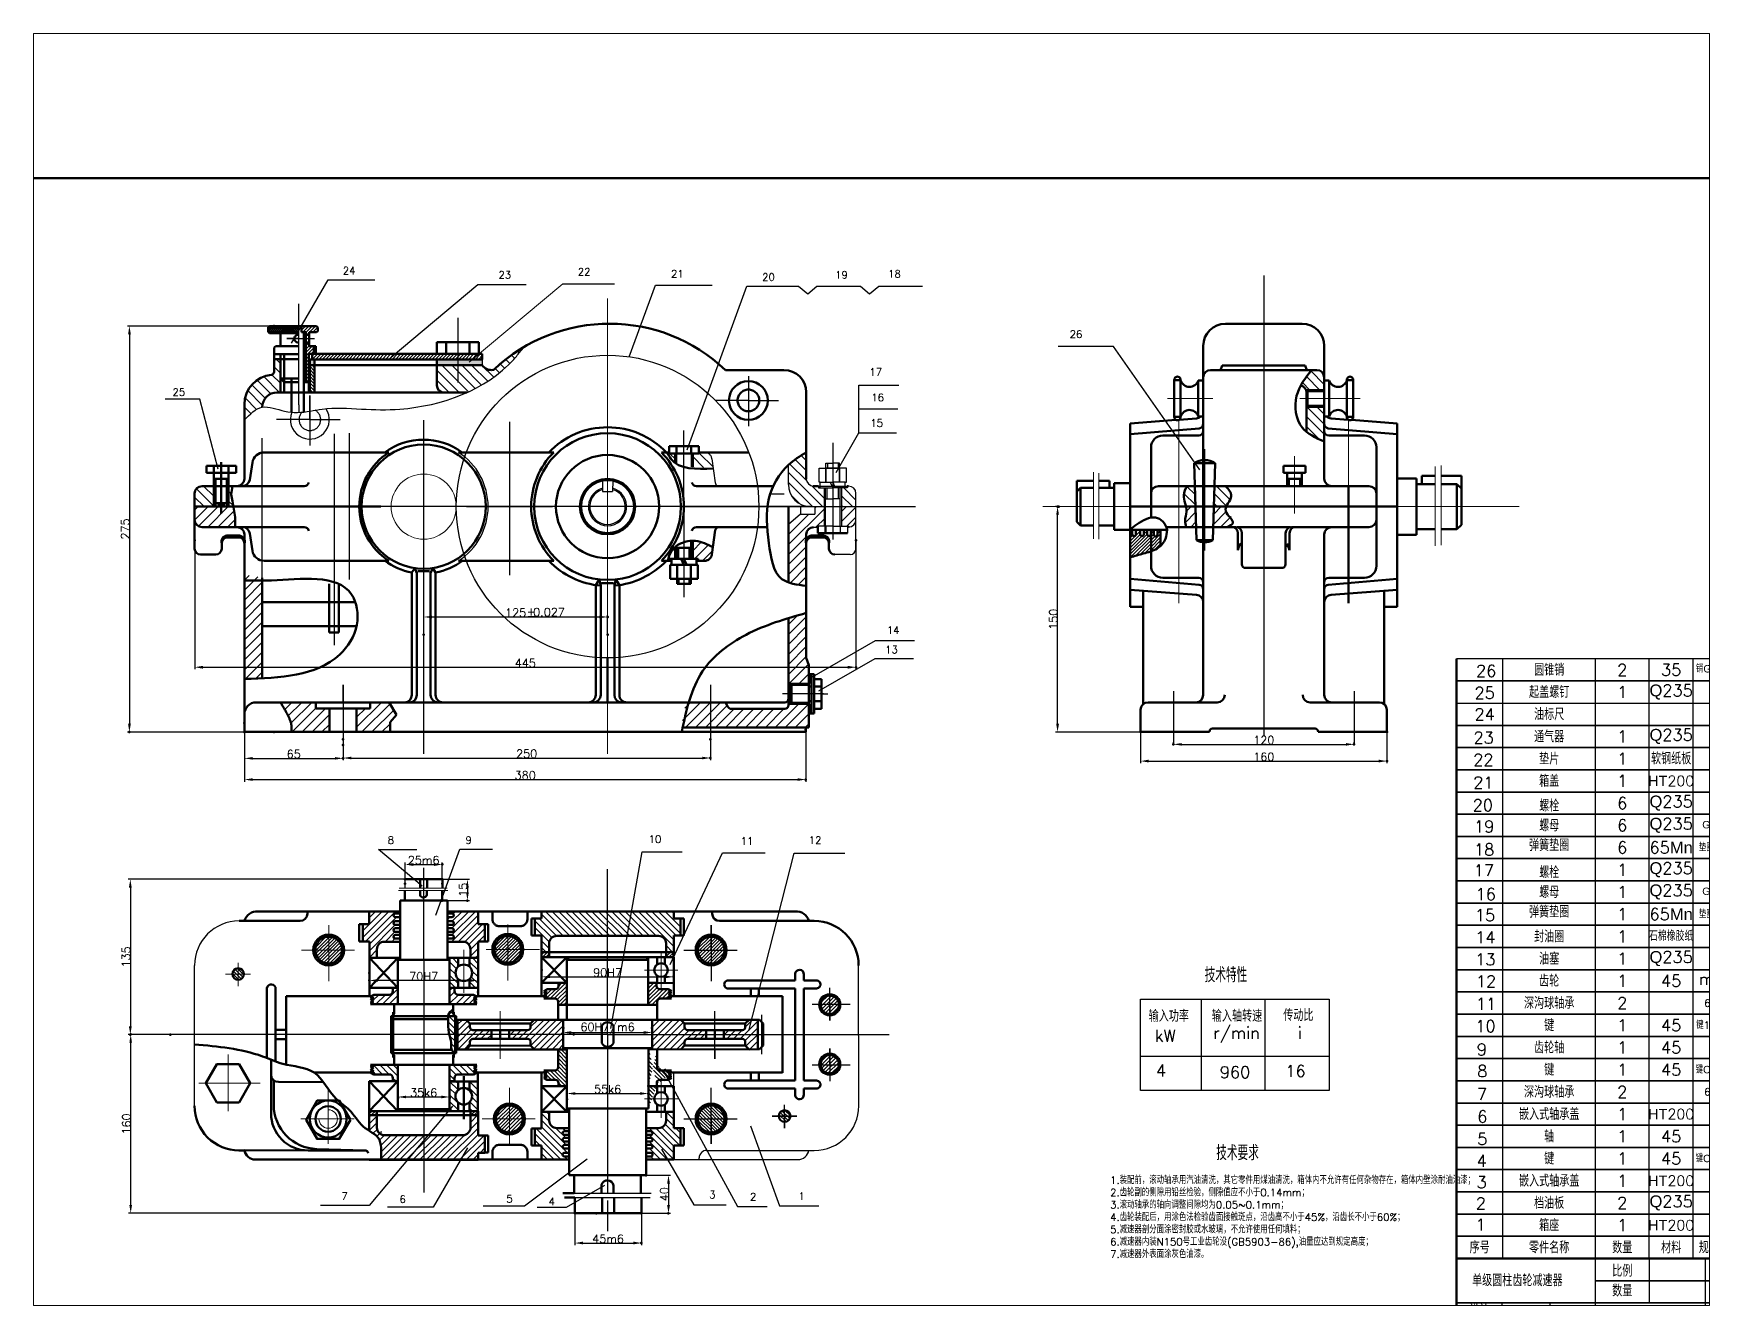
# Paper-space layout '布局2' of a CAD drawing. Header units: millimetres. Extents: x 26 to 231, y 20 to 176.
# The model-space entities are those that its viewports show. They can reach past a viewport. Long polylines and large blocks are cut down to what shows.
import ezdxf

# ---------------------------------------------------------------- set-up
doc = ezdxf.new("R2010")
doc.units = ezdxf.units.MM
doc.linetypes.add('ACAD_ISO02W100', pattern=[15, 12, -3])
doc.linetypes.add('ACAD_ISO04W100', pattern=[30, 24, -3, 0, -3])
doc.layers.add('11', color=7, linetype='Continuous')
doc.styles.get("Standard").update_dxf_attribs({"font": 'txt', "bigfont": 'gbcbig.shx'})
doc.dimstyles.new('ISO-25', dxfattribs={"dimtxt": 50, "dimasz": 50, "dimexe": 12.5, "dimexo": 0.625, "dimtad": 1, "dimtxsty": 'Standard', "dimcen": 2.5, "dimadec": 0, "dimazin": 0, "dimtfac": 1, "dimtmove": 0, "dimatfit": 3, "dimfxl": 0, "dimarcsym": 0})
pattern_1 = [(45, (-1785.777, 222.9), (-20.20558, 20.20558), [])]
pattern_2 = [(135, (-1785.777, 222.9), (-12.123346, -12.123346), [])]
pattern_3 = [(135, (-1785.777, 222.9), (-20.20558, -20.20558), [])]
pattern_4 = [(45, (-1785.777, 222.9), (-10.10279, 10.10279), [])]
pattern_5 = [(45, (-1785.755, 43.015), (-30.30836, 30.30836), [])]
pattern_6 = [(45, (-1785.755, 43.015), (-10.102788, 10.102788), [])]
pattern_7 = [(135, (-1785.755, 43.015), (-30.30836, -30.30836), [])]
pattern_8 = [(135, (-2175.082, 43.015), (-30.30836, -30.30836), [])]
pattern_9 = [(45, (-2175.082, 43.015), (-10.102788, 10.102788), [])]
pattern_10 = [(135, (-136.622, 213.627), (-10.10279, -10.10279), [])]

psp = doc.layouts.new('布局2')

msp = doc.modelspace()

# ---------------------------------------------------------------- texts
at = {"ltscale": 5}
for s, height, p in [('24', 45, (-76.781, 6043.199)), ('23', 45, (869.437, 6017.475)), ('22', 45, (1352.201, 6036.768)), ('21', 45, (1918.644, 6023.906)), ('20', 45, (2472.213, 6004.614)), ('19', 45, (2916.356, 6017.475)), ('18', 45, (3238.199, 6023.906)), ('26', 45, (4341.931, 5656.941)), ('17', 45, (3124.446, 5427.322)), ('25', 45, (-1112.008, 5305.397)), ('16', 45, (3135.938, 5272.328)), ('15', 45, (3130.192, 5117.333)), ('14', 45, (3230.555, 3857.943)), ('13', 45, (3220.296, 3740.083)), ('26', 72, (6811.993, 3596.799)), ('25', 72, (6802.747, 3463.937)), ('24', 72, (6802.747, 3333.784)), ('23', 72, (6796.575, 3191.535)), ('22', 72, (6794.994, 3057.295)), ('21', 72, (6794.994, 2918.317)), ('20', 72, (6791.833, 2780.917)), ('19', 72, (6799.774, 2652.104)), ('8', 45, (196.423, 2582.945)), ('9', 45, (668.677, 2582.945)), ('10', 45, (1782.265, 2588.77)), ('11', 45, (2341.973, 2577.12)), ('12', 45, (2755.925, 2582.945)), ('18', 72, (6799.774, 2511.546)), ('17', 72, (6798.193, 2385.202)), ('16', 72, (6809.346, 2240.615)), ('15', 72, (6805.118, 2112.562)), ('14', 72, (6806.656, 1978.51)), ('技术特性', 90, (5162.314, 1741.348)), ('13', 72, (6806.656, 1844.045)), ('12', 72, (6810.965, 1710.34)), ('11', 72, (6810.965, 1574.444)), ('输入功率', 72, (4822.149, 1500.294)), ('输入轴转速', 72, (5206.19, 1500.801)), ('传动比', 72, (5640.189, 1505.222)), ('kW', 72, (4859.572, 1379.24)), ('r/min', 72, (5213.865, 1397.675)), ('i', 72, (5728.531, 1397.655)), ('10', 72, (6808.101, 1438.549)), ('9', 72, (6816.692, 1296.931)), ('4', 72, (4866.953, 1169.075)), ('960', 72, (5254.462, 1158.013)), ('16', 72, (5653.041, 1165.388)), ('8', 72, (6819.564, 1165.564)), ('7', 72, (6818.132, 1025.377)), ('6', 72, (6819.618, 888.82)), ('5', 72, (6819.618, 752.924)), ('技术要求', 90, (5232.745, 659.656)), ('4', 72, (6815.322, 619.889)), ('1.装配前，滚动轴承用汽油清洗，其它零件用煤油清洗，箱体内不允许有任何杂物存在，箱体内壁涂耐油油漆；', 45, (4587.77, 515.979)), ('3', 72, (6815.322, 489.716)), ('7', 45, (-85.157, 418.486)), ('6', 45, (267.925, 399.92)), ('5', 45, (917.698, 402.54)), ('4', 45, (1174.388, 385.724)), ('3', 45, (2150.651, 427.765)), ('2', 45, (2398.925, 415.153)), ('1', 45, (2693.488, 419.357)), ('2.齿轮副的侧隙用铅丝检验，侧隙值应不小于0.14mm；', 45, (4587.77, 440.979)), ('3.滚动轴承的轴向调整间隙均为0.05~0.1mm；', 45, (4587.77, 365.979)), ('2', 72, (6810.701, 361.289)), ('4.齿轮装配后，用涂色法检验齿面接触斑点，沿齿高不小于45%，沿齿长不小于60%；', 45, (4587.77, 290.979)), ('5.减速器剖分面涂密封胶或水玻璃，不允许使用任何填料；', 45, (4587.77, 215.979)), ('1', 72, (6808.385, 231.749)), ('7.减速器外表面涂灰色油漆。', 45, (4587.77, 65.979)), ('6.减速器内装N150号工业齿轮没(GB5903-86),油量应达到规定高度；', 45, (4587.77, 140.979))]:
    msp.add_text(s, height=height, dxfattribs=at).set_placement(p)
at = {"linetype": 'ACAD_ISO04W100', "ltscale": 10}
for s, p in [('+', (1041.001, 3969.217)), ('0.027', (1080.556, 3965.625)), ('-', (1041.152, 3942.726))]:
    msp.add_text(s, height=50, dxfattribs=at).set_placement(p)
at = {"ltscale": 5}
for s, insert, char_height, width, attachment_point in [('圆锥销', (7256.675, 3639.784), 72, 561.72358, 5), ('2', (7700.928, 3639.784), 72, 326.78063, 5), ('35', (7998.231, 3639.784), 72, 267.82636, 5), ('\\P销{\\fArial|b0|i0|c0|p32;GB}117-86 {\\fArial|b0|i0|c0|p32;B}8×35', (8458.406, 3683.543), 45, 652.52391, 5), ('起盖螺钉', (7256.675, 3504.784), 72, 561.72358, 5), ('1', (7700.928, 3504.784), 72, 326.78063, 5), ('{\\fArial|b0|i0|c0|p32;Q}235', (7998.231, 3504.784), 72, 267.82636, 5), ('{\\fArial|b0|i0|c0|p32;M}10×20', (8458.406, 3504.784), 72, 652.52391, 5), ('油标尺', (7256.675, 3369.784), 72, 561.72358, 5), ('通气器', (7256.675, 3234.784), 72, 561.72358, 5), ('1', (7700.928, 3234.784), 72, 326.78063, 5), ('{\\fArial|b0|i0|c0|p32;Q}235', (7998.231, 3234.784), 72, 267.82636, 5), ('垫片', (7256.675, 3099.784), 72, 561.72358, 5), ('1', (7700.928, 3099.784), 72, 326.78063, 5), ('\\P软钢纸板', (7998.231, 3161.373), 72, 267.82636, 5), ('箱盖', (7256.675, 2964.784), 72, 561.72358, 5), ('1', (7700.928, 2964.784), 72, 326.78063, 5), ('{\\fArial|b0|i0|c0|p32;HT}200', (7998.231, 2964.784), 63, 267.82636, 5), ('螺栓\\P螺母\\P弹簧垫圈', (7256.675, 2694.784), 72, 561.72358, 5), ('6', (7700.928, 2829.784), 72, 326.78063, 5), ('{\\fArial|b0|i0|c0|p32;Q}235', (7998.231, 2829.784), 72, 267.82636, 5), ('{\\fArial|b0|i0|c0|p32;GB}5782-86 {\\fArial|b0|i0|c0|p32;M}12×100', (8458.406, 2829.784), 45, 652.52391, 5), ('6', (7700.928, 2694.784), 72, 326.78063, 5), ('{\\fArial|b0|i0|c0|p32;Q}235', (7998.231, 2694.784), 72, 267.82636, 5), ('{\\fArial|b0|i0|c0|p32;GB}6170-86 {\\fArial|b0|i0|c0|p32;M}12', (8458.406, 2698.599), 45, 652.52391, 5), ('6', (7700.928, 2559.784), 72, 326.78063, 5), ('65{\\fArial|b0|i0|c0|p32;Mn}', (7998.231, 2559.784), 72, 267.82636, 5), ('垫圈 {\\fArial|b0|i0|c0|p32;GB}93-87  10', (8458.406, 2559.784), 45, 652.52391, 5), ('螺栓\\P螺母\\P弹簧垫圈', (7256.675, 2289.784), 72, 561.72358, 5), ('1', (7700.928, 2424.784), 72, 326.78063, 5), ('{\\fArial|b0|i0|c0|p32;Q}235', (7998.231, 2424.784), 72, 267.82636, 5), ('{\\fArial|b0|i0|c0|p32;GB}5782-86 {\\fArial|b0|i0|c0|p32;M}12×100', (8458.406, 2424.784), 45, 652.52391, 5), ('1', (7700.928, 2289.784), 72, 326.78063, 5), ('{\\fArial|b0|i0|c0|p32;Q}235', (7998.231, 2289.784), 72, 267.82636, 5), ('{\\fArial|b0|i0|c0|p32;GB}6170-86 {\\fArial|b0|i0|c0|p32;M}10', (8458.406, 2293.599), 45, 652.52391, 5), ('1', (7700.928, 2154.784), 72, 326.78063, 5), ('65{\\fArial|b0|i0|c0|p32;Mn}', (7998.231, 2154.784), 72, 267.82636, 5), ('垫圈 {\\fArial|b0|i0|c0|p32;GB}93-87  10', (8458.406, 2154.784), 45, 652.52391, 5), ('封油圈', (7256.675, 2019.784), 72, 561.72358, 5), ('1', (7700.928, 2019.784), 72, 326.78063, 5), ('1', (7700.928, 2019.784), 72, 326.78063, 5), ('石棉橡胶纸', (7998.231, 2019.784), 54, 267.82636, 5), ('油塞', (7256.675, 1884.784), 72, 561.72358, 5), ('1', (7700.928, 1884.784), 72, 326.78063, 5), ('{\\fArial|b0|i0|c0|p32;Q}235', (7998.231, 1884.784), 72, 267.82636, 5), ('齿轮', (7256.675, 1749.784), 72, 561.72358, 5), ('1', (7700.928, 1749.784), 72, 326.78063, 5), ('45', (7998.231, 1749.784), 72, 267.82636, 5), ('m=2,z=111', (8458.406, 1749.784), 72, 652.52391, 5), ('深沟球轴承', (7256.675, 1614.784), 72, 561.72358, 5), ('2', (7700.928, 1614.784), 72, 326.78063, 5), ('6207 GB297-84', (8458.406, 1614.784), 45, 652.52391, 5), ('键', (7256.675, 1479.784), 72, 561.72358, 5), ('1', (7700.928, 1479.784), 72, 326.78063, 5), ('45', (7998.231, 1479.784), 72, 267.82636, 5), ('键12×40 {\\fArial|b0|i0|c0|p32;GB}297-84', (8458.406, 1479.784), 45, 652.52391, 5), ('齿轮轴', (7256.675, 1344.784), 72, 561.72358, 5), ('1', (7700.928, 1344.784), 72, 326.78063, 5), ('45', (7998.231, 1344.784), 72, 267.82636, 5), ('键', (7256.675, 1209.784), 72, 561.72358, 5), ('1', (7700.928, 1209.784), 72, 326.78063, 5), ('45', (7998.231, 1209.784), 72, 267.82636, 5), ('键{\\fArial|b0|i0|c0|p32;C}8×50 {\\fArial|b0|i0|c0|p32;GB}297-84', (8458.406, 1209.784), 45, 652.52391, 5), ('深沟球轴承', (7256.675, 1074.784), 72, 561.72358, 5), ('2', (7700.928, 1074.784), 72, 326.78063, 5), ('6011 GB297-84', (8458.406, 1074.784), 45, 652.52391, 5), ('嵌入式轴承盖', (7256.675, 939.784), 72, 561.72358, 5), ('1', (7700.928, 939.784), 72, 326.78063, 5), ('{\\fArial|b0|i0|c0|p32;HT}200', (7998.231, 939.784), 63, 267.82636, 5), ('轴', (7256.675, 804.784), 72, 561.72358, 5), ('1', (7700.928, 804.784), 72, 326.78063, 5), ('45', (7998.231, 804.784), 72, 267.82636, 5), ('键', (7256.675, 669.784), 72, 561.72358, 5), ('1', (7700.928, 669.784), 72, 326.78063, 5), ('45', (7998.231, 669.784), 72, 267.82636, 5), ('键{\\fArial|b0|i0|c0|p32;C}8×55 {\\fArial|b0|i0|c0|p32;GB}297-84', (8458.406, 669.784), 45, 652.52391, 5), ('嵌入式轴承盖', (7256.675, 534.784), 72, 561.72358, 5), ('1', (7700.928, 534.784), 72, 326.78063, 5), ('{\\fArial|b0|i0|c0|p32;HT}200', (7998.231, 534.784), 63, 267.82636, 5), ('档油板', (7256.675, 399.784), 72, 561.72358, 5), ('2', (7700.928, 399.784), 72, 326.78063, 5), ('{\\fArial|b0|i0|c0|p32;Q}235', (7998.231, 399.784), 72, 267.82636, 5), ('箱座', (7256.675, 264.784), 72, 561.72358, 5), ('1', (7700.928, 264.784), 72, 326.78063, 5), ('{\\fArial|b0|i0|c0|p32;HT}200', (7998.231, 264.784), 63, 267.82636, 5), ('序号', (6834.271, 129.784), 72, 283.08472, 5), ('零件名称', (7256.675, 129.784), 72, 561.72358, 5), ('数量', (7700.928, 129.784), 72, 326.78063, 5), ('材料', (7998.231, 129.784), 72, 267.82636, 5), ('规格及标准代号', (8380.091, 129.784), 72, 495.89303, 5), ('比例\\P数量', (7700.928, -72.716), 72, 326.78063, 5), ('单级圆柱齿轮减速器', (7338.743, -106.516), 72, 844.8083, 9), ('设计', (6830.848, -283.687), 72, 276.23736, 8)]:
    msp.add_mtext(s, dxfattribs=dict(at, insert=insert, char_height=char_height, width=width, attachment_point=attachment_point))

# ---------------------------------------------------------------- blocks, each defined once
blk = doc.blocks.new('*D1')
at = {"color": 0, "lineweight": -2, "ltscale": 5}
for p, q in [((-75, 3218), (-75, 3091)), ((2158, 3218), (2158, 3091)), ((-25, 3104), (2108, 3104))]:
    blk.add_line(p, q, dxfattribs=at)
at = {"color": 0, "lineweight": 50, "ltscale": 5}
for points in [[(-25, 3112), (-25, 3096), (-75, 3104)], [(2108, 3112), (2108, 3096), (2158, 3104)]]:
    blk.add_solid(points, dxfattribs=at)
at = {"layer": '11', "color": 0, "lineweight": 50, "ltscale": 5}
for p in [(-75, 3218), (2158, 3218), (2158, 3104)]:
    blk.add_point(p, dxfattribs=at)
at = {"color": 0, "ltscale": 5, "insert": (1041, 3130), "char_height": 50, "attachment_point": 5}
blk.add_mtext('250', dxfattribs=at)
blk = doc.blocks.new('*D2')
at = {"color": 0, "lineweight": -2, "ltscale": 5}
for p, q in [((4973, 3188), (4973, 3200)), ((5023, 3187), (6021, 3187)), ((6071, 3188), (6071, 3200))]:
    blk.add_line(p, q, dxfattribs=at)
at = {"color": 0, "lineweight": 50, "ltscale": 5}
for points in [[(5023, 3195), (5023, 3179), (4973, 3187)], [(6021, 3195), (6021, 3179), (6071, 3187)]]:
    blk.add_solid(points, dxfattribs=at)
at = {"layer": '11', "color": 0, "lineweight": 50, "ltscale": 5}
for p in [(4973, 3187), (6071, 3187), (6071, 3187)]:
    blk.add_point(p, dxfattribs=at)
at = {"color": 0, "ltscale": 5, "insert": (5522, 3213), "char_height": 50, "attachment_point": 5}
blk.add_mtext('120', dxfattribs=at)
blk = doc.blocks.new('*D3')
at = {"color": 0, "lineweight": -2, "ltscale": 5}
for p, q in [((4773, 3262), (4773, 3073)), ((6270, 3262), (6270, 3073)), ((4823, 3085), (6220, 3085))]:
    blk.add_line(p, q, dxfattribs=at)
at = {"color": 0, "lineweight": 50, "ltscale": 5}
for points in [[(4823, 3094), (4823, 3077), (4773, 3085)], [(6220, 3094), (6220, 3077), (6270, 3085)]]:
    blk.add_solid(points, dxfattribs=at)
at = {"layer": '11', "color": 0, "lineweight": 50, "ltscale": 5}
for p in [(4773, 3262), (6270, 3262), (6270, 3085)]:
    blk.add_point(p, dxfattribs=at)
at = {"color": 0, "ltscale": 5, "insert": (5522, 3111), "char_height": 50, "attachment_point": 5}
blk.add_mtext('160', dxfattribs=at)
blk = doc.blocks.new('*D4')
at = {"color": 0, "lineweight": -2, "ltscale": 5}
for p, q in [((4274, 4632), (4256, 4632)), ((4268, 3312), (4268, 4582)), ((4773, 3262), (4256, 3262))]:
    blk.add_line(p, q, dxfattribs=at)
at = {"color": 0, "lineweight": 50, "ltscale": 5}
for points in [[(4260, 4582), (4277, 4582), (4268, 4632)], [(4260, 3312), (4277, 3312), (4268, 3262)]]:
    blk.add_solid(points, dxfattribs=at)
at = {"layer": '11', "color": 0, "lineweight": 50, "ltscale": 5}
for p in [(4268, 4632), (4274, 4632), (4773, 3262)]:
    blk.add_point(p, dxfattribs=at)
at = {"color": 0, "ltscale": 5, "insert": (4243, 3947), "char_height": 50, "attachment_point": 5, "rotation": 90}
blk.add_mtext('150', dxfattribs=at)
blk = doc.blocks.new('*D5')
at = {"color": 0, "lineweight": -2, "ltscale": 5}
for p, q in [((-675, 3262), (-675, 3090)), ((-75, 3183), (-75, 3090)), ((-625, 3102), (-125, 3102))]:
    blk.add_line(p, q, dxfattribs=at)
at = {"color": 0, "lineweight": 50, "ltscale": 5}
for points in [[(-625, 3110), (-625, 3094), (-675, 3102)], [(-125, 3110), (-125, 3094), (-75, 3102)]]:
    blk.add_solid(points, dxfattribs=at)
at = {"layer": '11', "color": 0, "lineweight": 50, "ltscale": 5}
for p in [(-675, 3262), (-75, 3184), (-75, 3102)]:
    blk.add_point(p, dxfattribs=at)
at = {"color": 0, "ltscale": 5, "insert": (-375, 3128), "char_height": 50, "attachment_point": 5}
blk.add_mtext('65', dxfattribs=at)
blk = doc.blocks.new('*D6')
at = {"color": 0, "lineweight": -2, "ltscale": 5}
for p, q in [((-675, 3316), (-675, 2960)), ((2738, 3276), (2738, 2960)), ((-625, 2973), (2688, 2973))]:
    blk.add_line(p, q, dxfattribs=at)
at = {"color": 0, "lineweight": 50, "ltscale": 5}
for points in [[(-625, 2981), (-625, 2965), (-675, 2973)], [(2688, 2981), (2688, 2965), (2738, 2973)]]:
    blk.add_solid(points, dxfattribs=at)
at = {"layer": '11', "color": 0, "lineweight": 50, "ltscale": 5}
for p in [(-675, 3316), (2738, 3276), (2738, 2973)]:
    blk.add_point(p, dxfattribs=at)
at = {"color": 0, "ltscale": 5, "insert": (1032, 2999), "char_height": 50, "attachment_point": 5}
blk.add_mtext('380', dxfattribs=at)
blk = doc.blocks.new('*D7')
at = {"color": 0, "lineweight": -2, "ltscale": 5}
for p, q in [((-977, 4427), (-977, 3643)), ((3043, 4427), (3043, 3643)), ((-927, 3656), (2993, 3656))]:
    blk.add_line(p, q, dxfattribs=at)
at = {"color": 0, "lineweight": 50, "ltscale": 5}
for points in [[(-927, 3664), (-927, 3647), (-977, 3656)], [(2993, 3664), (2993, 3647), (3043, 3656)]]:
    blk.add_solid(points, dxfattribs=at)
at = {"layer": '11', "color": 0, "lineweight": 50, "ltscale": 5}
for p in [(-977, 4427), (3043, 4427), (3043, 3656)]:
    blk.add_point(p, dxfattribs=at)
at = {"color": 0, "ltscale": 5, "insert": (1033, 3681), "char_height": 50, "attachment_point": 5}
blk.add_mtext('445', dxfattribs=at)
blk = doc.blocks.new('*D8')
at = {"color": 0, "lineweight": -2, "ltscale": 5}
for p, q in [((415, 3854), (415, 3973)), ((1533, 3855), (1533, 3973)), ((465, 3961), (1483, 3961))]:
    blk.add_line(p, q, dxfattribs=at)
at = {"color": 0, "lineweight": 50, "ltscale": 5}
for points in [[(465, 3969), (465, 3953), (415, 3961)], [(1483, 3969), (1483, 3953), (1533, 3961)]]:
    blk.add_solid(points, dxfattribs=at)
at = {"layer": '11', "color": 0, "lineweight": 50, "ltscale": 5}
for p in [(1533, 3961), (415, 3854), (1533, 3854)]:
    blk.add_point(p, dxfattribs=at)
at = {"color": 0, "ltscale": 5, "insert": (974, 3987), "char_height": 50, "attachment_point": 5}
blk.add_mtext('125', dxfattribs=at)
blk = doc.blocks.new('*D9')
at = {"color": 0, "lineweight": -2, "ltscale": 5}
for p, q in [((301, 2367), (-1381, 2367)), ((-1368, 2317), (-1368, 1473)), ((-1125, 1423), (-1381, 1423))]:
    blk.add_line(p, q, dxfattribs=at)
at = {"color": 0, "lineweight": 50, "ltscale": 5}
for points in [[(-1377, 2317), (-1360, 2317), (-1368, 2367)], [(-1377, 1473), (-1360, 1473), (-1368, 1423)]]:
    blk.add_solid(points, dxfattribs=at)
at = {"layer": '11', "color": 0, "lineweight": 50, "ltscale": 5}
for p in [(302, 2367), (-1368, 1423), (-1125, 1423)]:
    blk.add_point(p, dxfattribs=at)
at = {"color": 0, "ltscale": 5, "insert": (-1394, 1895), "char_height": 50, "attachment_point": 5, "rotation": 90}
blk.add_mtext('135', dxfattribs=at)
blk = doc.blocks.new('*D10')
at = {"color": 0, "lineweight": -2, "ltscale": 5}
for p, q in [((1325, 1424), (-1379, 1424)), ((-1366, 387), (-1366, 1374)), ((1464, 337), (-1379, 337))]:
    blk.add_line(p, q, dxfattribs=at)
at = {"color": 0, "lineweight": 50, "ltscale": 5}
for points in [[(-1374, 1374), (-1358, 1374), (-1366, 1424)], [(-1374, 387), (-1358, 387), (-1366, 337)]]:
    blk.add_solid(points, dxfattribs=at)
at = {"layer": '11', "color": 0, "lineweight": 50, "ltscale": 5}
for p in [(-1366, 1424), (1326, 1424), (1464, 337)]:
    blk.add_point(p, dxfattribs=at)
at = {"color": 0, "ltscale": 5, "insert": (-1392, 880), "char_height": 50, "attachment_point": 5, "rotation": 90}
blk.add_mtext('160', dxfattribs=at)
blk = doc.blocks.new('*D11')
at = {"color": 0, "lineweight": -2, "ltscale": 5}
for p, q in [((302, 2341), (302, 2469)), ((352, 2457), (478, 2457)), ((528, 2341), (528, 2469))]:
    blk.add_line(p, q, dxfattribs=at)
at = {"color": 0, "lineweight": 50, "ltscale": 5}
for points in [[(352, 2465), (352, 2448), (302, 2457)], [(478, 2465), (478, 2448), (528, 2457)]]:
    blk.add_solid(points, dxfattribs=at)
at = {"layer": '11', "color": 0, "lineweight": 50, "ltscale": 5}
for p in [(528, 2457), (302, 2341), (528, 2341)]:
    blk.add_point(p, dxfattribs=at)
at = {"color": 0, "ltscale": 5, "insert": (415, 2483), "char_height": 50, "attachment_point": 5}
blk.add_mtext('25m6', dxfattribs=at)
blk = doc.blocks.new('*D12')
at = {"color": 0, "lineweight": -2, "ltscale": 5}
for p, q in [((1334, 337), (1334, 144)), ((1739, 337), (1739, 144)), ((1384, 156), (1689, 156))]:
    blk.add_line(p, q, dxfattribs=at)
at = {"color": 0, "lineweight": 50, "ltscale": 5}
for points in [[(1384, 165), (1384, 148), (1334, 156)], [(1689, 165), (1689, 148), (1739, 156)]]:
    blk.add_solid(points, dxfattribs=at)
at = {"layer": '11', "color": 0, "lineweight": 50, "ltscale": 5}
for p in [(1334, 337), (1739, 337), (1739, 156)]:
    blk.add_point(p, dxfattribs=at)
at = {"color": 0, "ltscale": 5, "insert": (1536, 182), "char_height": 50, "attachment_point": 5}
blk.add_mtext('45m6', dxfattribs=at)
blk = doc.blocks.new('*D13')
at = {"color": 0, "lineweight": -2, "ltscale": 5}
for p, q in [((1768, 568), (1916, 568)), ((1903, 518), (1903, 387)), ((1740, 337), (1916, 337))]:
    blk.add_line(p, q, dxfattribs=at)
at = {"color": 0, "lineweight": 50, "ltscale": 5}
for points in [[(1895, 518), (1912, 518), (1903, 568)], [(1895, 387), (1912, 387), (1903, 337)]]:
    blk.add_solid(points, dxfattribs=at)
at = {"layer": '11', "color": 0, "lineweight": 50, "ltscale": 5}
for p in [(1767, 568), (1739, 337), (1903, 337)]:
    blk.add_point(p, dxfattribs=at)
at = {"color": 0, "ltscale": 5, "insert": (1878, 453), "char_height": 50, "attachment_point": 5, "rotation": 90}
blk.add_mtext('40', dxfattribs=at)
blk = doc.blocks.new('*D14')
at = {"color": 0, "lineweight": -2, "ltscale": 5}
for p, q in [((1286, 1030), (1286, 1078)), ((1336, 1065), (1731, 1065)), ((1781, 1110), (1781, 1053))]:
    blk.add_line(p, q, dxfattribs=at)
at = {"color": 0, "lineweight": 50, "ltscale": 5}
for points in [[(1336, 1073), (1336, 1057), (1286, 1065)], [(1731, 1073), (1731, 1057), (1781, 1065)]]:
    blk.add_solid(points, dxfattribs=at)
at = {"layer": '11', "color": 0, "lineweight": 50, "ltscale": 5}
for p in [(1286, 1029), (1781, 1110), (1781, 1065)]:
    blk.add_point(p, dxfattribs=at)
at = {"color": 0, "ltscale": 5, "insert": (1533, 1091), "char_height": 50, "attachment_point": 5}
blk.add_mtext('55k6', dxfattribs=at)
blk = doc.blocks.new('*D15')
at = {"color": 0, "lineweight": -2, "ltscale": 5}
for p, q in [((1263, 1463), (1263, 1423)), ((1313, 1436), (1753, 1436)), ((1803, 1463), (1803, 1423))]:
    blk.add_line(p, q, dxfattribs=at)
at = {"color": 0, "lineweight": 50, "ltscale": 5}
for points in [[(1313, 1444), (1313, 1427), (1263, 1436)], [(1753, 1444), (1753, 1427), (1803, 1436)]]:
    blk.add_solid(points, dxfattribs=at)
at = {"layer": '11', "color": 0, "lineweight": 50, "ltscale": 5}
for p in [(1263, 1464), (1803, 1464), (1803, 1436)]:
    blk.add_point(p, dxfattribs=at)
at = {"color": 0, "ltscale": 5, "insert": (1533, 1461), "char_height": 50, "attachment_point": 5}
blk.add_mtext('60H7/m6', dxfattribs=at)
blk = doc.blocks.new('*D16')
at = {"color": 0, "lineweight": -2, "ltscale": 5}
for p, q in [((1132, 1815), (1132, 1761)), ((1182, 1774), (1885, 1774)), ((1935, 1777), (1935, 1761))]:
    blk.add_line(p, q, dxfattribs=at)
at = {"color": 0, "lineweight": 50, "ltscale": 5}
for points in [[(1182, 1782), (1182, 1766), (1132, 1774)], [(1885, 1782), (1885, 1766), (1935, 1774)]]:
    blk.add_solid(points, dxfattribs=at)
at = {"layer": '11', "color": 0, "lineweight": 50, "ltscale": 5}
for p in [(1132, 1815), (1935, 1777), (1935, 1774)]:
    blk.add_point(p, dxfattribs=at)
at = {"color": 0, "ltscale": 5, "insert": (1533, 1800), "char_height": 50, "attachment_point": 5}
blk.add_mtext('90H7', dxfattribs=at)
blk = doc.blocks.new('*D17')
at = {"color": 0, "lineweight": -2, "ltscale": 5}
for p, q in [((529, 2367), (694, 2367)), ((681, 2317), (681, 2288)), ((527, 2238), (694, 2238))]:
    blk.add_line(p, q, dxfattribs=at)
at = {"color": 0, "lineweight": 50, "ltscale": 5}
for points in [[(673, 2317), (689, 2317), (681, 2367)], [(673, 2288), (689, 2288), (681, 2238)]]:
    blk.add_solid(points, dxfattribs=at)
at = {"layer": '11', "color": 0, "lineweight": 50, "ltscale": 5}
for p in [(528, 2367), (527, 2238), (681, 2238)]:
    blk.add_point(p, dxfattribs=at)
at = {"color": 0, "ltscale": 5, "insert": (655, 2303), "char_height": 50, "attachment_point": 5, "rotation": 90}
blk.add_mtext('15', dxfattribs=at)
blk = doc.blocks.new('*D18')
at = {"color": 0, "lineweight": -2, "ltscale": 5}
for p, q in [((85, 1798), (85, 1739)), ((695, 1752), (135, 1752)), ((745, 1683), (745, 1764))]:
    blk.add_line(p, q, dxfattribs=at)
at = {"color": 0, "lineweight": 50, "ltscale": 5}
for points in [[(135, 1760), (135, 1743), (85, 1752)], [(695, 1760), (695, 1743), (745, 1752)]]:
    blk.add_solid(points, dxfattribs=at)
at = {"layer": '11', "color": 0, "lineweight": 50, "ltscale": 5}
for p in [(85, 1798), (85, 1752), (745, 1682)]:
    blk.add_point(p, dxfattribs=at)
at = {"color": 0, "ltscale": 5, "insert": (415, 1777), "char_height": 50, "attachment_point": 5}
blk.add_mtext('70H7', dxfattribs=at)
blk = doc.blocks.new('*D19')
at = {"color": 0, "lineweight": -2, "ltscale": 5}
for p, q in [((258, 1038), (258, 1056)), ((308, 1044), (523, 1044)), ((573, 1038), (573, 1056))]:
    blk.add_line(p, q, dxfattribs=at)
at = {"color": 0, "lineweight": 50, "ltscale": 5}
for points in [[(308, 1052), (308, 1036), (258, 1044)], [(523, 1052), (523, 1036), (573, 1044)]]:
    blk.add_solid(points, dxfattribs=at)
at = {"layer": '11', "color": 0, "lineweight": 50, "ltscale": 5}
for p in [(258, 1037), (573, 1044), (573, 1037)]:
    blk.add_point(p, dxfattribs=at)
at = {"color": 0, "ltscale": 5, "insert": (415, 1070), "char_height": 50, "attachment_point": 5}
blk.add_mtext('35k6', dxfattribs=at)
blk = doc.blocks.new('*D20')
at = {"color": 0, "lineweight": -2, "ltscale": 5}
for p, q in [((-496, 5729), (-1386, 5729)), ((-1374, 5679), (-1374, 3312)), ((-495, 3262), (-1386, 3262))]:
    blk.add_line(p, q, dxfattribs=at)
at = {"color": 0, "lineweight": 50, "ltscale": 5}
for points in [[(-1382, 5679), (-1365, 5679), (-1374, 5729)], [(-1382, 3312), (-1365, 3312), (-1374, 3262)]]:
    blk.add_solid(points, dxfattribs=at)
at = {"layer": '11', "color": 0, "lineweight": 50, "ltscale": 5}
for p in [(-495, 5729), (-1374, 3262), (-495, 3262)]:
    blk.add_point(p, dxfattribs=at)
at = {"color": 0, "lineweight": 20, "ltscale": 5, "insert": (-1399, 4496), "char_height": 50, "attachment_point": 5, "rotation": 90}
blk.add_mtext('275', dxfattribs=at)

# ---------------------------------------------------------------- dimensions: what is measured, and where the dimension line sits
at = {"lineweight": 20, "ltscale": 5}
dim = msp.add_linear_dim(base=(-1373.585, 3262.178), p1=(-495.097, 5728.962), p2=(-494.795, 3262.178), angle=90, text='275', dimstyle='ISO-25', dxfattribs=at)
dim.commit()
dim.dimension.update_dxf_attribs({"geometry": '*D20', "text_midpoint": (-1399.21, 4495.57)})
at = {"ltscale": 5}
for base, p1, p2, text, picture, middle in [((4268.182, 4631.974), (4773.206, 3261.721), (4274.475, 4631.974), '150', '*D4', (4242.557, 3946.847)), ((-1368.234, 1423.267), (301.672, 2367.427), (-1124.699, 1423.267), '135', '*D9', (-1393.859, 1895.347)), ((681.103, 2238.074), (528.472, 2367.462), (526.655, 2238.074), '15', '*D17', (655.478, 2302.768)), ((-1366.004, 1423.566), (1464.192, 337.427), (1325.547, 1423.566), '160', '*D10', (-1391.629, 880.497)), ((1903.261, 336.865), (1767.197, 568.476), (1738.922, 336.865), '40', '*D13', (1877.636, 452.67))]:
    dim = msp.add_linear_dim(base=base, p1=p1, p2=p2, angle=90, text=text, dimstyle='ISO-25', dxfattribs=at)
    dim.commit()
    dim.dimension.update_dxf_attribs({"geometry": picture, "text_midpoint": middle})
for base, p1, p2, text, picture, middle in [((3042.906, 3655.801), (-977.338, 4427.198), (3042.906, 4427.198), '445', '*D7', (1032.784, 3681.426)), ((1532.845, 3960.953), (415.094, 3853.758), (1532.845, 3853.895), '125', '*D8', (973.969, 3986.578)), ((2738.372, 2972.89), (-674.698, 3316.156), (2738.372, 3276.374), '380', '*D6', (1031.837, 2998.515)), ((-75.341, 3102.002), (-674.692, 3262.156), (-75.341, 3183.964), '65', '*D5', (-375.017, 3127.627)), ((6269.906, 3085.354), (4773.206, 3262.283), (6269.906, 3262.466), '160', '*D3', (5521.556, 3110.979)), ((2157.986, 3103.899), (-75.341, 3218.179), (2157.986, 3218.179), '250', '*D1', (1041.322, 3129.524)), ((6070.603, 3187.087), (4972.51, 3187.087), (6070.603, 3187.087), '120', '*D2', (5521.556, 3212.712)), ((1934.939, 1773.919), (1131.559, 1815.238), (1934.939, 1777.379), '90H7', '*D16', (1533.249, 1799.544)), ((1803.153, 1435.528), (1263.121, 1464.079), (1803.153, 1464.079), '60H7/m6', '*D15', (1533.137, 1461.153)), ((1780.749, 1065.094), (1285.653, 1029.332), (1780.749, 1110.345), '55k6', '*D14', (1533.201, 1090.719)), ((572.572, 1043.882), (257.572, 1037.03), (572.572, 1037.03), '35k6', '*D19', (415.072, 1069.507)), ((1738.922, 156.306), (1333.922, 337.427), (1738.922, 337.427), '45m6', '*D12', (1536.422, 181.931))]:
    dim = msp.add_linear_dim(base=base, p1=p1, p2=p2, text=text, dimstyle='ISO-25', dxfattribs=at)
    dim.commit()
    dim.dimension.update_dxf_attribs({"geometry": picture, "text_midpoint": middle})
for base, p1, p2, text, override, picture, middle in [((528.476, 2456.615), (301.676, 2340.621), (528.476, 2340.621), '25m6', {"dimgap": 1.5}, '*D11', (415.076, 2483.115)), ((84.724, 1751.522), (745.42, 1682.071), (84.724, 1798.335), '70H7', {"dimtmove": 1}, '*D18', (415.072, 1777.147))]:
    dim = msp.add_linear_dim(base=base, p1=p1, p2=p2, text=text, dimstyle='ISO-25', override=override, dxfattribs=at)
    dim.commit()
    dim.dimension.update_dxf_attribs({"geometry": picture, "text_midpoint": middle})

# ---------------------------------------------------------------- hatches: boundary and pattern name
at = {"ltscale": 10}
h = msp.add_hatch(dxfattribs=at)
h.set_pattern_fill('ANSI37', color=256, scale=2.7, style=0)
h.set_pattern_definition([(45, (-1785.755, 43.015), (-6.061673, 6.061673), []), (135, (-1785.755, 43.015), (-6.061673, -6.061673), [])])
h.paths.add_polyline_path([(-344.01, 5721.435), (-529.972, 5721.435), (-529.972, 5694.389), (-344.01, 5694.389)])
h = msp.add_hatch(dxfattribs=at)
h.set_pattern_fill('ANSI31', color=256, scale=4.5, style=0)
h.set_pattern_definition(pattern_6)
h.paths.add_polyline_path([(-236.828, 5691.337), (-227.717, 5698.773), (-227.717, 5720.919), (-236.828, 5728.962), (-327.162, 5728.962), (-327.162, 5691.308), (-301.447, 5691.308), (-301.447, 5676.419), (-280.355, 5676.419), (-280.355, 5691.337)])
h = msp.add_hatch(dxfattribs=at)
h.set_pattern_fill('ANSI31', color=256, scale=4.5, style=0)
h.set_pattern_definition(pattern_6)
h.paths.add_polyline_path([(-301.447, 5464.02), (-301.447, 5387.234), (-283.452, 5387.234), (-283.452, 5526.654), (-283.452, 5560.224), (-253.199, 5560.224), (-253.199, 5566.239), (-253.199, 5607.621), (-280.355, 5607.621), (-280.355, 5628.857), (-301.447, 5628.857), (-301.447, 5607.621)])
h = msp.add_hatch(dxfattribs=at)
h.set_pattern_fill('ANSI31', color=256, scale=13.5, angle=90, style=0)
h.set_pattern_definition(pattern_7)
edge = h.paths.add_edge_path()
edge.add_spline(control_points=[(677.22, 5324.61), (786.27, 5373.478), (903.721, 5452.894), (990.535, 5559.721), (1004.249, 5576.596)], knot_values=[1533.903889729, 1533.903889729, 1533.903889729, 1533.903889729, 1920.027311323, 1992.465719824, 1992.465719824, 1992.465719824, 1992.465719824], degree=3, periodic=0)
edge.add_line((1004.249, 5576.596), (1029.768, 5604.627))
edge.add_arc((1544.418, 4721.104), 1022.486, 120.2207362, 133.3375785)
edge.add_arc((836.514, 5471.327), 9, 278.8758849, 313.3375785, ccw=False)
edge.add_arc((827.473, 5529.225), 67.599, 213.9761225, 278.8758849, ccw=False)
edge.add_line((771.414, 5491.447), (494.948, 5491.447))
edge.add_line((494.948, 5491.447), (494.948, 5369.61))
edge.add_arc((539.948, 5369.61), 45, 180, 270)
edge.add_line((539.948, 5324.61), (677.22, 5324.61))
h = msp.add_hatch(dxfattribs=at)
h.set_pattern_fill('ANSI31', color=256, scale=13.5, angle=90, style=0)
h.set_pattern_definition(pattern_7)
edge = h.paths.add_edge_path()
edge.add_line((-476.714, 5325.955), (-456.065, 5325.955))
edge.add_line((-456.065, 5325.955), (-456.065, 5410.103))
edge.add_line((-456.065, 5410.103), (-456.065, 5472.161))
edge.add_line((-456.065, 5472.161), (-456.065, 5527.836))
edge.add_line((-456.065, 5527.836), (-494.714, 5527.836))
edge.add_line((-494.714, 5527.836), (-494.714, 5450.576))
edge.add_arc((-512.714, 5450.576), 18, -84.7840914, 0, ccw=False)
edge.add_arc((-494.714, 5253.396), 180, 95.2159086, 180)
edge.add_line((-674.714, 5253.396), (-674.714, 5158.829))
edge.add_spline(control_points=[(-674.714, 5158.829), (-640.634, 5193.611), (-606.554, 5228.393), (-566.714, 5235.955)], knot_values=[0, 0, 0, 0, 132.712038544, 132.712038544, 132.712038544, 132.712038544], degree=3, periodic=0)
edge.add_arc((-476.714, 5235.955), 90, 90, 180, ccw=False)
h = msp.add_hatch(color=256, dxfattribs=at)
h.paths.add_polyline_path([(494.948, 5526.654), (494.948, 5491.447), (622.221, 5491.447), (622.221, 5526.654)])
h.paths.add_polyline_path([(622.221, 5526.654), (622.221, 5491.447), (771.414, 5491.447), (771.414, 5526.654)])
h.paths.add_polyline_path([(-277.534, 5491.447), (-270.281, 5491.447), (-247.817, 5491.447), (-247.817, 5526.654), (-277.534, 5526.654)])
h = msp.add_hatch(dxfattribs=at)
h.set_pattern_fill('ANSI31', color=256, scale=4.5, style=0)
h.set_pattern_definition(pattern_6)
h.paths.add_polyline_path([(415.094, 5526.654), (415.094, 5560.224), (-262.572, 5560.224), (-262.572, 5526.654)])
h.paths.add_polyline_path([(622.221, 5526.654), (622.221, 5560.224), (415.094, 5560.224), (415.094, 5526.654)])
h.paths.add_polyline_path([(771.414, 5526.654), (771.414, 5560.224), (622.221, 5560.224), (622.221, 5526.654)])
h = msp.add_hatch(dxfattribs=at)
h.set_pattern_fill('ANSI31', color=256, scale=4.5, angle=90, style=0)
h.set_pattern_definition([(135, (-1785.755, 43.015), (-10.102788, -10.102788), [])])
h.paths.add_polyline_path([(-247.817, 5491.447), (-270.281, 5491.447), (-277.534, 5491.447), (-277.534, 5324.61), (-247.817, 5324.61)])
at = {"ltscale": 5}
h = msp.add_hatch(dxfattribs=at)
h.set_pattern_fill('ANSI31', color=256, scale=13.5, angle=90, style=0)
h.set_pattern_definition(pattern_8)
edge = h.paths.add_edge_path()
edge.add_arc((5844.395, 5416.625), 45, 0, 90)
edge.add_line((5844.395, 5461.625), (5812.071, 5461.625))
edge.add_spline(control_points=[(5812.071, 5461.625), (5788.432, 5431.361), (5764.792, 5401.097), (5746.731, 5368.089)], knot_values=[0, 0, 0, 0, 113.020605006, 113.020605006, 113.020605006, 113.020605006], degree=3, periodic=0)
edge.add_arc((5736.395, 5324.293), 45, 21.1086804, 76.7208183, ccw=False)
edge.add_line((5778.375, 5340.499), (5889.395, 5340.499))
edge.add_line((5889.395, 5340.499), (5889.395, 5416.625))
edge = h.paths.add_edge_path()
edge.add_line((5889.395, 5140.753), (5889.395, 5212.616))
edge.add_line((5889.395, 5212.616), (5889.395, 5237.617))
edge.add_line((5889.395, 5237.617), (5781.395, 5237.617))
edge.add_line((5781.395, 5237.617), (5781.395, 5086.241))
edge.add_spline(control_points=[(5781.395, 5086.241), (5811.844, 5061.153), (5850.62, 5044.085), (5889.395, 5027.016)], knot_values=[414.550512988, 414.550512988, 414.550512988, 414.550512988, 535.442643766, 535.442643766, 535.442643766, 535.442643766], degree=3, periodic=0)
edge.add_line((5889.395, 5027.016), (5889.395, 5140.753))
at = {"ltscale": 10}
h = msp.add_hatch(dxfattribs=at)
h.set_pattern_fill('ANSI31', color=256, scale=13.5, angle=90, style=0)
h.set_pattern_definition(pattern_7)
edge = h.paths.add_edge_path()
edge.add_line((2122.507, 4961.411), (2093.955, 4961.411))
edge.add_line((2093.955, 4961.411), (2093.955, 4955.479))
edge.add_line((2093.955, 4955.479), (2087.058, 4955.479))
edge.add_line((2087.058, 4955.479), (2050.286, 4955.479))
edge.add_line((2050.286, 4955.479), (2050.286, 4872.881))
edge.add_spline(control_points=[(2050.286, 4872.881), (2092.549, 4870.066), (2137.061, 4870.726), (2175.268, 4863.989)], knot_values=[213.938971992, 213.938971992, 213.938971992, 213.938971992, 343.261406943, 343.261406943, 343.261406943, 343.261406943], degree=3, periodic=0)
edge.add_line((2175.268, 4863.989), (2167.068, 4922.641))
edge.add_arc((2122.501, 4916.411), 45, 7.9589318, 89.9930349)
edge = h.paths.add_edge_path()
edge.add_line((1943.664, 4955.479), (1906.892, 4955.479))
edge.add_line((1906.892, 4955.479), (1899.995, 4955.479))
edge.add_line((1899.995, 4955.479), (1899.995, 4961.204))
edge.add_line((1899.995, 4961.204), (1895.394, 4961.204))
edge.add_spline(control_points=[(1895.394, 4961.204), (1902.167, 4947.515), (1914.711, 4922.224), (1933.805, 4905.567), (1943.664, 4899.367)], knot_values=[0.249215687, 0.249215687, 0.249215687, 0.249215687, 49.680269193, 91.664707857, 91.664707857, 91.664707857, 91.664707857], degree=3, periodic=0)
edge.add_line((1943.664, 4899.367), (1943.664, 4955.479))
h = msp.add_hatch(dxfattribs=at)
h.set_pattern_fill('ANSI31', color=256, scale=13.5, angle=90, style=0)
h.set_pattern_definition(pattern_7)
edge = h.paths.add_edge_path()
edge.add_line((2767.266, 4631.945), (2767.282, 4631.945))
edge.add_line((2767.282, 4631.945), (2848.557, 4631.945))
edge.add_line((2848.557, 4631.945), (2848.557, 4745.237))
edge.add_line((2848.557, 4745.237), (2814.957, 4745.237))
edge.add_line((2814.957, 4745.237), (2814.957, 4756.59))
edge.add_line((2814.957, 4756.59), (2785.282, 4756.59))
edge.add_arc((2785.282, 4801.59), 45, 180, 270, ccw=False)
edge.add_line((2740.282, 4801.59), (2740.282, 4961.052))
edge.add_spline(control_points=[(2740.282, 4961.052), (2702.536, 4938.184), (2664.79, 4915.316), (2632.282, 4885.543)], knot_values=[0, 0, 0, 0, 146.420591937, 146.420591937, 146.420591937, 146.420591937], degree=3, periodic=0)
edge.add_line((2632.282, 4885.543), (2632.282, 4766.945))
edge.add_arc((2767.282, 4766.945), 135, 180, 269.9933422)
h.paths.add_polyline_path([(2955.179, 4631.945), (3042.906, 4631.945), (3042.906, 4711.59, 0.414213562), (2997.906, 4756.59), (2988.779, 4756.59), (2988.779, 4745.237), (2955.179, 4745.237)])
at = {"lineweight": 20, "ltscale": 10}
h = msp.add_hatch(dxfattribs=at)
h.set_pattern_fill('ANSI31', color=256, scale=13.5, angle=90, style=0)
h.set_pattern_definition(pattern_7)
h.paths.add_polyline_path([(-860.753, 4756.59), (-932.338, 4756.59, 0.414213562), (-977.338, 4711.59), (-977.338, 4631.945), (-860.753, 4631.959)])
h.paths.add_polyline_path([(-770.753, 4631.97), (-742.456, 4631.974), (-748.152, 4664.277), (-755.572, 4706.355), (-746.714, 4756.59), (-770.753, 4756.59)])
at = {"ltscale": 5}
h = msp.add_hatch(dxfattribs=at)
h.set_pattern_fill('ANSI31', color=256, scale=13.5, angle=90, style=0)
h.set_pattern_definition(pattern_8)
edge = h.paths.add_edge_path()
edge.add_spline(control_points=[(5055.217, 4756.59), (5045.867, 4738.416), (5025.203, 4698.248), (5043.656, 4655.44), (5049.345, 4631.945)], knot_values=[0, 0, 0, 0, 65.105293862, 143.899716357, 143.899716357, 143.899716357, 143.899716357], degree=3, periodic=0)
edge.add_line((5049.345, 4631.945), (5106.45, 4631.945))
edge.add_line((5106.45, 4631.945), (5102.521, 4756.59))
edge.add_line((5102.521, 4756.59), (5055.217, 4756.59))
edge = h.paths.add_edge_path()
edge.add_line((5219.014, 4631.945), (5291.108, 4631.945))
edge.add_spline(control_points=[(5291.108, 4631.945), (5299.436, 4653.443), (5344.924, 4698.245), (5308.087, 4736.995), (5289.459, 4756.59)], knot_values=[0, 0, 0, 0, 75.670131857, 153.074966062, 153.074966062, 153.074966062, 153.074966062], degree=3, periodic=0)
edge.add_line((5289.459, 4756.59), (5222.944, 4756.59))
edge.add_line((5222.944, 4756.59), (5219.014, 4631.945))
at = {"lineweight": 20, "ltscale": 10}
h = msp.add_hatch(dxfattribs=at)
h.set_pattern_fill('ANSI31', color=256, scale=13.5, style=0)
h.set_pattern_definition(pattern_5)
h.paths.add_polyline_path([(-730.969, 4507.301), (-730.969, 4566.826), (-742.456, 4631.974), (-814.875, 4631.965, -0.013909394), (-815.753, 4631.945, -0.013842394), (-816.627, 4631.965), (-977.338, 4631.945), (-977.338, 4552.301, 0.414213562), (-932.338, 4507.301)])
at = {"ltscale": 10}
h = msp.add_hatch(dxfattribs=at)
h.set_pattern_fill('ANSI31', color=256, scale=13.5, style=0)
h.set_pattern_definition(pattern_5)
edge = h.paths.add_edge_path()
edge.add_spline(control_points=[(2632.68, 4170.665), (2664.572, 4159.233), (2702.427, 4154.693), (2740.282, 4150.153)], knot_values=[1021.905771875, 1021.905771875, 1021.905771875, 1021.905771875, 1138.316436804, 1138.316436804, 1138.316436804, 1138.316436804], degree=3, periodic=0)
edge.add_line((2740.282, 4150.153), (2740.282, 4408.465))
edge.add_arc((2773.646, 4420.042), 35.315, 160.8630146, 199.1369854, ccw=False)
edge.add_line((2740.282, 4431.619), (2740.282, 4462.301))
edge.add_arc((2785.282, 4462.301), 45, 90, 180, ccw=False)
edge.add_line((2785.282, 4507.301), (2804.888, 4507.301))
edge.add_line((2804.888, 4507.301), (2804.888, 4513.025))
edge.add_line((2804.888, 4513.025), (2811.785, 4513.025))
edge.add_line((2811.785, 4513.025), (2848.557, 4513.025))
edge.add_line((2848.557, 4513.025), (2848.557, 4631.945))
edge.add_line((2848.557, 4631.945), (2792.903, 4631.945))
edge.add_line((2792.903, 4631.945), (2792.903, 4585.597))
edge.add_line((2792.903, 4585.597), (2705, 4585.602))
edge.add_line((2705, 4585.602), (2632.68, 4522.503))
edge.add_line((2632.68, 4522.503), (2632.68, 4170.665))
h.paths.add_polyline_path([(2955.179, 4513.025), (2991.951, 4513.025), (2998.848, 4513.025), (2998.848, 4507.311, 0.408096687), (3042.906, 4552.301), (3042.906, 4631.945), (2955.179, 4631.945)])
at = {"ltscale": 5}
h = msp.add_hatch(dxfattribs=at)
h.set_pattern_fill('ANSI31', color=256, scale=13.5, style=0)
h.set_pattern_definition([(45, (-2175.082, 43.015), (-30.30836, 30.30836), [])])
edge = h.paths.add_edge_path()
edge.add_spline(control_points=[(5300.775, 4507.301), (5287.294, 4507.301), (5388.804, 4544.901), (5283.782, 4587.113), (5287.52, 4622.685), (5291.108, 4631.945)], knot_values=[153.074966062, 153.074966062, 153.074966062, 153.074966062, 198.012213302, 292.279322257, 324.873990042, 324.873990042, 324.873990042, 324.873990042], degree=3, periodic=0)
edge.add_line((5291.108, 4631.945), (5219.014, 4631.945))
edge.add_line((5219.014, 4631.945), (5215.085, 4507.301))
edge.add_line((5215.085, 4507.301), (5298.09, 4507.301))
edge = h.paths.add_edge_path()
edge.add_line((5106.45, 4631.945), (5049.345, 4631.945))
edge.add_spline(control_points=[(5049.345, 4631.945), (5051.852, 4621.596), (5056.485, 4592.495), (5037.756, 4551.197), (5046.324, 4519.968), (5049.799, 4507.301)], knot_values=[143.899716357, 143.899716357, 143.899716357, 143.899716357, 178.608050172, 241.39334038, 284.242894888, 284.242894888, 284.242894888, 284.242894888], degree=3, periodic=0)
edge.add_line((5049.799, 4507.301), (5110.38, 4507.301))
edge.add_line((5110.38, 4507.301), (5106.45, 4631.945))
h = msp.add_hatch(dxfattribs=at)
h.set_pattern_fill('ANSI31', color=256, scale=4.5, style=0)
h.set_pattern_definition(pattern_9)
edge = h.paths.add_edge_path()
edge.add_spline(control_points=[(4710.076, 4323.678), (4733.934, 4337.453), (4778.471, 4342.991), (4821.513, 4353.287), (4836.696, 4358.72)], knot_values=[192.768647006, 192.768647006, 192.768647006, 192.768647006, 284.600053101, 338.269787154, 338.269787154, 338.269787154, 338.269787154], degree=3, periodic=0)
edge.add_line((4836.696, 4358.72), (4836.696, 4489.749))
edge.add_line((4836.696, 4489.749), (4835.387, 4489.749))
edge.add_line((4835.387, 4489.749), (4835.381, 4464.388))
edge.add_arc((4824.172, 4463.602), 11.237, -180.1955993, 4.0120186, ccw=False)
edge.add_line((4812.935, 4463.64), (4812.941, 4489.749))
edge.add_line((4812.941, 4489.749), (4792.561, 4489.749))
edge.add_line((4792.561, 4489.749), (4792.556, 4464.398))
edge.add_arc((4781.346, 4463.611), 11.237, -180.1955993, 4.0120186, ccw=False)
edge.add_line((4770.11, 4463.65), (4770.115, 4489.749))
edge.add_line((4770.115, 4489.749), (4744.794, 4489.749))
edge.add_line((4744.794, 4489.749), (4744.789, 4464.408))
edge.add_arc((4733.58, 4463.622), 11.237, -180.1955993, 4.0120186, ccw=False)
edge.add_line((4722.343, 4463.66), (4722.349, 4489.749))
edge.add_line((4722.349, 4489.749), (4710.084, 4489.749))
edge.add_spline(control_points=[(4710.084, 4489.749), (4710.081, 4489.745), (4710.078, 4489.741), (4710.076, 4489.737)], knot_values=[0, 0, 0, 0, 0.016210853, 0.016210853, 0.016210853, 0.016210853], degree=3, periodic=0)
edge.add_line((4710.076, 4489.737), (4710.076, 4323.678))
h = msp.add_hatch(dxfattribs=at)
h.set_pattern_fill('ANSI31', color=256, scale=4.5, style=0)
h.set_pattern_definition(pattern_9)
edge = h.paths.add_edge_path()
edge.add_line((4853.015, 4461.521), (4853.021, 4489.749))
edge.add_line((4853.021, 4489.749), (4836.696, 4489.749))
edge.add_line((4836.696, 4489.749), (4836.696, 4358.72))
edge.add_spline(control_points=[(4836.696, 4358.72), (4849.865, 4363.432), (4870.164, 4372.968), (4888.293, 4387.333), (4894.575, 4393.318)], knot_values=[118.05122017, 118.05122017, 118.05122017, 118.05122017, 164.603770576, 192.768647006, 192.768647006, 192.768647006, 192.768647006], degree=3, periodic=0)
edge.add_arc((4939.56, 4394.482), 45, 179.9874937, 181.4831133, ccw=False)
edge.add_line((4894.56, 4394.492), (4894.577, 4470.735))
edge.add_line((4894.577, 4470.735), (4894.576, 4489.414))
edge.add_line((4894.576, 4489.414), (4894.576, 4489.749))
edge.add_line((4894.576, 4489.749), (4875.467, 4489.749))
edge.add_line((4875.467, 4489.749), (4875.461, 4462.269))
edge.add_arc((4864.252, 4461.483), 11.237, -180.1955993, 4.0120186, ccw=False)
at = {"ltscale": 10}
h = msp.add_hatch(dxfattribs=at)
h.set_pattern_fill('ANSI31', color=256, scale=13.5, style=0)
h.set_pattern_definition(pattern_5)
edge = h.paths.add_edge_path()
edge.add_spline(control_points=[(2173.098, 4384.385), (2138.901, 4401.985), (2099.281, 4422.376), (2056.142, 4424.708), (2050.208, 4424.697)], knot_values=[232.986845927, 232.986845927, 232.986845927, 232.986845927, 357.796272297, 377.59135518, 377.59135518, 377.59135518, 377.59135518], degree=3, periodic=0)
edge.add_line((2050.208, 4424.697), (2050.208, 4403.685))
edge.add_line((2050.208, 4403.685), (2050.208, 4313.988))
edge.add_line((2050.208, 4313.988), (2083.885, 4313.988))
edge.add_line((2083.885, 4313.988), (2083.885, 4302.48))
edge.add_line((2083.885, 4302.48), (2122.501, 4302.48))
edge.add_arc((2122.501, 4347.48), 45, 270, 352.0410683)
edge.add_line((2167.068, 4341.249), (2173.098, 4384.385))
edge = h.paths.add_edge_path()
edge.add_spline(control_points=[(1943.742, 4386.681), (1934.858, 4379.184), (1913.057, 4355.129), (1904.975, 4323.115), (1899.766, 4302.48)], knot_values=[0, 0, 0, 0, 38.208380698, 107.495658962, 107.495658962, 107.495658962, 107.495658962], degree=3, periodic=0)
edge.add_line((1899.766, 4302.48), (1910.064, 4302.48))
edge.add_line((1910.064, 4302.48), (1910.064, 4313.988))
edge.add_line((1910.064, 4313.988), (1943.742, 4313.988))
edge.add_line((1943.742, 4313.988), (1943.742, 4386.681))
h = msp.add_hatch(dxfattribs=at)
h.set_pattern_fill('ANSI31', color=256, scale=13.5, style=0)
h.set_pattern_definition(pattern_5)
edge = h.paths.add_edge_path()
edge.add_line((-566.714, 4154.605), (-566.714, 4198.566))
edge.add_spline(control_points=[(-566.714, 4198.566), (-623.235, 4213.635), (-671.651, 4224.234), (-674.714, 4190.939)], knot_values=[8.712892497, 8.712892497, 8.712892497, 8.712892497, 140.094429134, 140.094429134, 140.094429134, 140.094429134], degree=3, periodic=0)
edge.add_line((-674.714, 4190.939), (-674.714, 3584.71))
edge.add_spline(control_points=[(-674.714, 3584.71), (-638.604, 3585.998), (-602.495, 3587.287), (-566.714, 3589.152)], knot_values=[1725.875705071, 1725.875705071, 1725.875705071, 1725.875705071, 1836.515824928, 1836.515824928, 1836.515824928, 1836.515824928], degree=3, periodic=0)
edge.add_line((-566.714, 3589.152), (-566.714, 3613.829))
edge.add_line((-566.714, 3613.829), (-566.714, 4154.605))
at = {"linetype": 'ACAD_ISO04W100', "ltscale": 10}
h = msp.add_hatch(dxfattribs=at)
h.set_pattern_fill('ANSI31', color=256, scale=13.5, style=0)
h.set_pattern_definition(pattern_5)
edge = h.paths.add_edge_path()
edge.add_line((2632.282, 3600.759), (2632.288, 3555.17))
edge.add_line((2632.288, 3555.17), (2756.228, 3555.185))
edge.add_line((2756.228, 3555.185), (2756.228, 3668.09))
edge.add_line((2756.228, 3668.09), (2740.282, 3711.901))
edge.add_line((2740.282, 3711.901), (2740.282, 3985.793))
edge.add_spline(control_points=[(2740.282, 3985.793), (2704.182, 3975.42), (2668.082, 3965.047), (2632.239, 3954.081)], knot_values=[0, 0, 0, 0, 111.942577638, 111.942577638, 111.942577638, 111.942577638], degree=3, periodic=0)
edge.add_line((2632.239, 3954.081), (2632.282, 3600.759))
for points in [[(2772.967, 3612.892), (2756.228, 3612.892), (2756.228, 3562.826), (2772.967, 3562.826)], [(2772.964, 3374.913), (2756.225, 3374.913), (2756.226, 3424.979), (2772.966, 3424.979)]]:
    msp.add_hatch(color=256, dxfattribs=at).paths.add_polyline_path(points)
h = msp.add_hatch(dxfattribs=at)
h.set_pattern_fill('ANSI31', color=256, scale=13.5, style=0)
h.set_pattern_definition(pattern_5)
edge = h.paths.add_edge_path()
edge.add_line((-241.206, 3405.475), (-241.21, 3442.209))
edge.add_line((-241.21, 3442.209), (-455.586, 3442.183))
edge.add_spline(control_points=[(-455.586, 3442.183), (-440.986, 3418.083), (-414.37, 3374.147), (-386.047, 3312.979), (-388.27, 3275.814), (-389.085, 3262.191)], knot_values=[0, 0, 0, 0, 85.076732661, 155.098168392, 195.618002306, 195.618002306, 195.618002306, 195.618002306], degree=3, periodic=0)
edge.add_line((-389.085, 3262.191), (-158.256, 3262.22))
edge.add_line((-158.256, 3262.22), (-158.274, 3405.475))
edge.add_line((-158.274, 3405.475), (-241.206, 3405.475))
h.paths.add_polyline_path([(210.457, 3320.963), (249.082, 3367.007), (205.62, 3442.264), (90.527, 3442.25), (90.523, 3405.475), (7.591, 3405.475), (7.573, 3262.24), (210.464, 3262.265)])
h = msp.add_hatch(dxfattribs=at)
h.set_pattern_fill('ANSI31', color=256, scale=13.5, style=0)
h.set_pattern_definition(pattern_5)
h.paths.add_polyline_path([(2756.25, 3290.175), (2756.25, 3432.62), (2632.303, 3432.639), (2632.303, 3425.427, -0.414249377), (2609.803, 3402.924), (2284.186, 3402.924, -0.283945579), (2264.066, 3415.352), (2250.353, 3442.279), (2157.986, 3442.279), (2157.986, 3290.175)])
edge = h.paths.add_edge_path()
edge.add_line((2157.986, 3442.279), (2013.321, 3442.279))
edge.add_spline(control_points=[(2013.321, 3442.279), (1997.258, 3392.666), (1987.364, 3341.382), (1984.715, 3290.175)], knot_values=[942.629926779, 942.629926779, 942.629926779, 942.629926779, 1095.99668074, 1095.99668074, 1095.99668074, 1095.99668074], degree=3, periodic=0)
edge.add_line((1984.715, 3290.175), (2157.986, 3290.175))
edge.add_line((2157.986, 3290.175), (2157.986, 3442.279))
h = msp.add_hatch()
h.set_pattern_fill('ANSI31', color=256, scale=9, style=0)
h.set_pattern_definition(pattern_1)
h.paths.add_polyline_path([(84.27, 2093.88), (44.129, 2093.879), (44.132, 1988.869), (84.721, 1988.87), (84.724, 1888.722), (131.139, 1888.722), (131.139, 1942.48, -0.414285192), (176.15, 1987.48), (252.393, 1987.461), (271.072, 1987.461), (271.072, 2006.571), (243.625, 2006.577, -1.037409403), (242.878, 2029.023), (271.072, 2029.016), (271.072, 2046.651), (243.635, 2046.658, -1.037409403), (242.887, 2069.103), (271.072, 2069.096), (271.072, 2089.476), (243.645, 2089.483, -1.037409403), (242.898, 2111.929), (271.072, 2111.922), (271.072, 2137.243), (243.657, 2137.25, -1.037409403), (242.91, 2159.696), (271.072, 2159.689), (271.072, 2171.957), (84.268, 2171.957)])
h.paths.add_polyline_path([(699.005, 1942.48), (699.005, 1888.722), (745.42, 1888.722), (745.422, 1988.87), (786.012, 1988.869), (786.015, 2093.879), (745.874, 2093.88), (745.876, 2171.957), (559.072, 2171.957), (559.072, 2159.689), (587.234, 2159.696, -1.037409403), (586.487, 2137.25), (559.072, 2137.243), (559.072, 2111.922), (587.246, 2111.929, -1.037409403), (586.498, 2089.483), (559.072, 2089.476), (559.072, 2069.096), (587.256, 2069.103, -1.037409403), (586.509, 2046.658), (559.072, 2046.651), (559.072, 2029.016), (587.266, 2029.023, -1.037409403), (586.519, 2006.577), (559.072, 2006.571), (559.072, 1987.461), (577.751, 1987.461), (653.994, 1987.48, -0.414285192)])
h = msp.add_hatch()
h.set_pattern_fill('ANSI31', color=256, scale=9, angle=90, style=0)
h.set_pattern_definition(pattern_3)
h.paths.add_polyline_path([(1533.05, 2172.164), (1131.322, 2171.957), (1131.344, 2129.394), (1090.64, 2129.373), (1090.694, 2024.362), (1131.284, 2024.383), (1131.335, 1924.235), (1177.75, 1924.223), (1177.724, 1978.016, -0.414285192), (1222.713, 2023.038), (1298.956, 2023.057), (1533.068, 2023.168)])
h.paths.add_polyline_path([(1975.495, 2129.481), (1934.791, 2129.492), (1934.803, 2172.055), (1533.062, 2172.164), (1533.05, 2172.164), (1533.068, 2023.168), (1767.205, 2023.114), (1843.448, 2023.114, -0.414285192), (1888.448, 1978.103), (1888.435, 1924.03), (1934.85, 1924.018), (1934.877, 2024.481), (1975.467, 2024.47)])
at = {"ltscale": 10}
h = msp.add_hatch(dxfattribs=at)
h.set_pattern_fill('ANSI31', color=256, scale=4.5, style=0)
h.set_pattern_definition([(45, (-1088.447, -3.919), (-10.10279, 10.10279), [])])
h.paths.add_polyline_path([(-243.287, 1936.898), (-162.064, 1936.918), (-162.084, 2018.141, 0.414213562)])
h.paths.add_polyline_path([(-162.064, 1936.918), (-80.842, 1936.938, 0.414213562), (-162.084, 2018.141)])
h.paths.add_polyline_path([(-162.045, 1855.696, 0.414213562), (-80.842, 1936.938), (-162.064, 1936.918)])
h.paths.add_polyline_path([(-162.064, 1936.918), (-243.287, 1936.898, 0.414213562), (-162.045, 1855.696)])
h = msp.add_hatch(dxfattribs=at)
h.set_pattern_fill('ANSI31', color=256, scale=4.5, style=0)
h.paths.add_polyline_path([(845.161, 1940.817), (926.383, 1940.837), (926.363, 2022.06, 0.414213562)])
h.paths.add_polyline_path([(926.383, 1940.837), (1007.605, 1940.857, 0.414213562), (926.363, 2022.06)])
h.paths.add_polyline_path([(926.403, 1859.615, 0.414213562), (1007.605, 1940.857), (926.383, 1940.837)])
h.paths.add_polyline_path([(926.383, 1940.837), (845.161, 1940.817, 0.414213562), (926.403, 1859.615)])
h = msp.add_hatch(dxfattribs=at)
h.set_pattern_fill('ANSI31', color=256, scale=4.5, angle=90, style=0)
h.set_pattern_definition([(225, (-1785.777, 2624.284), (-10.10279, 10.10279), [])])
h.paths.add_polyline_path([(2243.7, 1936.988), (2162.477, 1936.988), (2162.477, 2018.211, -0.414213562)])
h.paths.add_polyline_path([(2162.477, 1936.988), (2081.255, 1936.988, -0.414213562), (2162.477, 2018.211)])
h.paths.add_polyline_path([(2162.477, 1855.766, -0.414213562), (2081.255, 1936.988), (2162.477, 1936.988)])
h.paths.add_polyline_path([(2162.477, 1936.988), (2243.7, 1936.988, -0.414213562), (2162.477, 1855.766)])
h = msp.add_hatch()
h.set_pattern_fill('ANSI31', color=256, scale=9, angle=90, style=0)
h.set_pattern_definition(pattern_3)
h.paths.add_polyline_path([(624.239, 1761.984, -0.204743786), (608.703, 1798.335, -0.204743786), (624.239, 1834.685), (624.239, 1888.722), (572.572, 1888.722), (572.572, 1878.057), (572.572, 1707.947), (624.239, 1707.947)])
h.paths.add_polyline_path([(745.42, 1888.722), (693.752, 1888.722), (693.752, 1834.685, -0.204743786), (709.289, 1798.335, -0.204743786), (693.752, 1761.984), (693.752, 1707.947), (745.42, 1707.947)])
h.paths.add_polyline_path([(623.926, 1138.827), (572.572, 1138.883), (572.572, 969.057), (572.071, 968.636), (572.059, 958.109), (623.726, 958.052), (623.786, 1012.089, -0.204456749), (608.29, 1048.401, -0.205030855), (623.866, 1084.79)])
h.paths.add_polyline_path([(693.379, 1084.713, -0.204456749), (708.875, 1048.401, -0.205030855), (693.299, 1012.012), (693.239, 957.975), (696.646, 957.972), (744.907, 957.918), (745.106, 1138.693), (693.439, 1138.75)])
h = msp.add_hatch()
h.set_pattern_fill('ANSI31', color=256, scale=4.5, style=0)
h.set_pattern_definition(pattern_4)
h.paths.add_polyline_path([(1131.335, 1924.235), (1131.557, 1893.652), (1177.75, 1893.652), (1177.75, 1924.223)])
h = msp.add_hatch()
h.set_pattern_fill('ANSI31', color=256, scale=4.5, style=0)
h.set_pattern_definition(pattern_4)
h.paths.add_polyline_path([(1888.418, 1893.47), (1934.61, 1893.442), (1934.824, 1924.018), (1888.411, 1924.03)])
at = {"ltscale": 5}
h = msp.add_hatch(dxfattribs=at)
h.set_pattern_fill('ANSI31', color=256, scale=4.5, angle=90, style=0)
h.set_pattern_definition(pattern_10)
h.paths.add_polyline_path([(-713.572, 1826.208, 0.409083941), (-748.105, 1791.064), (-713.572, 1791.064)])
h.paths.add_polyline_path([(-677.806, 1791.064, 0.419361858), (-713.572, 1826.208), (-713.572, 1791.064)])
h.paths.add_polyline_path([(-677.806, 1791.064), (-713.572, 1791.064), (-713.572, 1755.92, 0.419361858)])
h.paths.add_polyline_path([(-713.572, 1755.92), (-713.572, 1791.064), (-748.105, 1791.064, 0.409083941)])
h = msp.add_hatch()
h.set_pattern_fill('ANSI31', color=256, scale=5.4, style=0)
h.set_pattern_definition([(45, (-1785.777, 222.9), (-12.123346, 12.123346), [])])
h.paths.add_polyline_path([(1285.62, 1736.821), (1285.612, 1736.829), (1234.924, 1736.828), (1234.924, 1717.263, -0.414213562), (1216.924, 1699.263), (1164.433, 1699.263), (1144.677, 1687.844), (1164.863, 1679.692), (1144.677, 1673.13), (1162.791, 1661.815), (1144.677, 1655.322), (1163.306, 1648.439), (1144.677, 1641.659), (1213.631, 1641.659, -0.414213562), (1231.631, 1623.659), (1231.631, 1603.476), (1285.62, 1603.476)])
h.paths.add_polyline_path([(1780.62, 1603.476), (1834.609, 1603.476), (1834.604, 1623.732, -0.414213562), (1852.599, 1641.737), (1921.553, 1641.754), (1902.922, 1648.529), (1921.55, 1655.417), (1903.435, 1661.906), (1921.545, 1673.225), (1901.358, 1679.782), (1921.542, 1687.939), (1901.783, 1699.353), (1849.292, 1699.34, -0.414213562), (1831.287, 1717.335), (1831.283, 1736.681), (1780.62, 1736.713)])
h = msp.add_hatch()
h.set_pattern_fill('ANSI31', color=256, scale=9, style=0)
h.set_pattern_definition(pattern_1)
h.paths.add_polyline_path([(205.7, 1665.661), (115.445, 1665.661), (111.699, 1665.661), (91.943, 1654.242), (112.129, 1646.09), (91.943, 1639.528), (110.057, 1628.214), (91.943, 1621.721), (110.572, 1614.837), (91.943, 1608.057), (182.199, 1608.057), (251.152, 1608.057), (257.572, 1608.057), (257.572, 1707.947), (228.2, 1707.947), (228.2, 1688.161, -0.414213562)])
h.paths.add_polyline_path([(646.772, 1608.057), (647.945, 1608.057), (738.201, 1608.057), (719.571, 1614.837), (738.201, 1621.721), (720.087, 1628.214), (738.201, 1639.528), (718.015, 1646.09), (738.201, 1654.242), (718.445, 1665.661), (714.699, 1665.661), (624.443, 1665.661, -0.414213562), (601.943, 1688.161), (601.943, 1707.947), (572.572, 1707.947), (572.572, 1608.057)])
at = {"lineweight": 20, "ltscale": 5}
h = msp.add_hatch(dxfattribs=at)
h.set_pattern_fill('ANSI31', color=256, scale=5, style=0)
h.paths.add_polyline_path([(2883.567, 1548.808, -0.414213562), (2827.992, 1604.383, -0.017316969), (2828.125, 1608.229), (2883.567, 1608.229)])
h.paths.add_polyline_path([(2883.567, 1548.808), (2883.567, 1608.229), (2939.009, 1608.229, -0.017316969), (2939.142, 1604.383, -0.414213562)])
h.paths.add_polyline_path([(2939.009, 1608.229), (2883.567, 1608.229), (2883.567, 1659.958, -0.394069959)])
h.paths.add_polyline_path([(2883.567, 1608.229), (2828.125, 1608.229, -0.394069959), (2883.567, 1659.958)])
h = msp.add_hatch()
h.set_pattern_fill('_USER', color=256, scale=27, angle=135, style=0, pattern_type=0)
h.set_pattern_definition([(135, (-1785.777, 222.9), (-19.09188, -19.09188), [])])
edge = h.paths.add_edge_path()
edge.add_line((595.072, 1554.057), (595.072, 1577.333))
edge.add_spline(control_points=[(595.072, 1577.333), (581.93, 1566.489), (567.245, 1554.372), (563.788, 1537.832), (563.522, 1536.057)], knot_values=[0, 0, 0, 0, 52.443024948, 58.596605137, 58.596605137, 58.596605137, 58.596605137], degree=3, periodic=0)
edge.add_line((563.522, 1536.057), (601.611, 1536.057))
edge.add_line((601.611, 1536.057), (601.611, 1540.177))
edge.add_arc((613.072, 1554.057), 18, 180, 230.4543434, ccw=False)
edge = h.paths.add_edge_path()
edge.add_line((601.611, 1536.057), (563.522, 1536.057))
edge.add_spline(control_points=[(563.522, 1536.057), (562.439, 1528.828), (564.813, 1493.429), (563.112, 1456.17), (570.302, 1427.154), (571.259, 1423.557)], knot_values=[58.596605137, 58.596605137, 58.596605137, 58.596605137, 83.655316985, 171.448990813, 183.882195991, 183.882195991, 183.882195991, 183.882195991], degree=3, periodic=0)
edge.add_line((571.259, 1423.557), (601.611, 1423.557))
edge.add_line((601.611, 1423.557), (601.611, 1536.057))
edge = h.paths.add_edge_path()
edge.add_line((601.611, 1423.478), (588.142, 1423.476))
edge.add_line((588.142, 1423.476), (571.281, 1423.474))
edge.add_spline(control_points=[(571.281, 1423.474), (575.697, 1406.879), (585.673, 1378.318), (578.967, 1341.012), (592.261, 1322.625), (591.601, 1313.9), (591.386, 1311.057)], knot_values=[183.977424623, 183.977424623, 183.977424623, 183.977424623, 241.339274251, 283.014574568, 302.31722698, 311.649512968, 311.649512968, 311.649512968, 311.649512968], degree=3, periodic=0)
edge.add_line((591.386, 1311.057), (601.611, 1311.057))
edge.add_line((601.611, 1311.057), (601.611, 1423.478))
h = msp.add_hatch()
h.set_pattern_fill('_USER', color=256, scale=27, angle=45, style=0, pattern_type=0)
h.set_pattern_definition([(45, (-1785.777, 222.9), (-19.09188, 19.09188), [])])
h.paths.add_polyline_path([(1263.109, 1513.41), (1263.131, 1423.491), (934.631, 1423.41), (934.624, 1450.41), (1047.13, 1450.438, 0.414213562), (1065.126, 1468.442), (1065.12, 1490.862), (1087.615, 1513.367)])
h.paths.add_polyline_path([(1263.131, 1423.491), (1263.153, 1333.41), (1087.659, 1333.367), (1065.153, 1355.862), (1065.148, 1378.472, 0.414213562), (1047.143, 1396.468), (934.637, 1396.44), (934.631, 1423.41)])
h.paths.add_polyline_path([(696.114, 1468.38, 0.414141936), (714.114, 1450.384), (826.624, 1450.384), (826.631, 1423.384), (620.724, 1423.334), (620.959, 1513.39), (673.539, 1513.253), (696.108, 1490.694)])
h.paths.add_polyline_path([(673.66, 1333.266), (669.164, 1333.265), (620.49, 1333.392), (620.724, 1423.334), (826.631, 1423.384), (826.637, 1396.414), (714.132, 1396.386, 0.414213562), (696.136, 1378.382), (696.141, 1355.631)])
h = msp.add_hatch()
h.set_pattern_fill('ANSI31', color=256, scale=9, style=0)
h.set_pattern_definition(pattern_1)
h.paths.add_polyline_path([(1803.153, 1513.476), (1803.153, 1423.557), (2131.653, 1423.557), (2131.653, 1450.557), (2019.147, 1450.557, -0.414213562), (2001.147, 1468.557), (2001.147, 1490.976), (1978.647, 1513.476)])
h.paths.add_polyline_path([(1803.153, 1423.557), (1803.153, 1333.476), (1978.647, 1333.476), (2001.147, 1355.976), (2001.147, 1378.586, -0.414213562), (2019.147, 1396.586), (2131.653, 1396.586), (2131.653, 1423.557)])
h.paths.add_polyline_path([(2370.159, 1468.584, -0.414141936), (2352.163, 1450.584), (2239.653, 1450.557), (2239.653, 1423.557), (2445.56, 1423.557), (2445.303, 1513.614), (2392.723, 1513.463), (2370.159, 1490.899)])
h.paths.add_polyline_path([(2392.646, 1333.476), (2397.142, 1333.476), (2445.816, 1333.615), (2445.56, 1423.557), (2239.653, 1423.557), (2239.653, 1396.586), (2352.159, 1396.586, -0.414213562), (2370.159, 1378.586), (2370.159, 1355.835)])
h = msp.add_hatch()
h.set_pattern_fill('ANSI31', color=256, scale=5.4, angle=90, style=0)
h.set_pattern_definition(pattern_2)
h.paths.add_polyline_path([(1285.653, 1333.476), (1231.626, 1333.476), (1231.626, 1243.64), (1231.626, 1223.457, -0.414213562), (1213.625, 1205.458), (1144.671, 1205.46), (1163.3, 1198.679), (1144.671, 1191.796), (1162.785, 1185.302), (1144.671, 1173.989), (1164.856, 1167.425), (1144.67, 1159.275), (1164.426, 1147.855), (1216.917, 1147.854, -0.414213562), (1234.917, 1129.853), (1234.916, 1110.286), (1285.653, 1110.284)])
h = msp.add_hatch()
h.set_pattern_fill('ANSI31', color=256, scale=5.4, angle=90, style=0)
h.set_pattern_definition(pattern_2)
h.paths.add_polyline_path([(1921.678, 1159.37), (1901.925, 1147.945)])
h.paths.add_polyline_path([(1921.674, 1174.084), (1901.49, 1167.516)], flags=17)
edge = h.paths.add_edge_path()
edge.add_line((1780.749, 1110.345), (1831.444, 1110.358))
edge.add_line((1780.741, 973.537), (1780.651, 1340.069))
edge.add_line((1831.439, 1129.926), (1831.444, 1110.358))
edge.add_arc((1849.439, 1129.931), 18, 90.0155174, 180.0155174)
edge.add_line((1901.925, 1147.945), (1849.434, 1147.931))
edge.add_line((1901.49, 1167.516), (1921.678, 1159.37))
edge.add_line((1903.557, 1185.393), (1921.674, 1174.084))
edge.add_line((1921.669, 1191.891), (1903.557, 1185.393))
edge.add_line((1903.038, 1198.769), (1921.669, 1191.891))
edge.add_line((1921.666, 1205.555), (1903.038, 1198.769))
edge.add_line((1852.712, 1205.536), (1921.666, 1205.555))
edge.add_arc((1852.707, 1223.536), 18, 180.0155174, 270.0155174)
edge.add_line((1834.702, 1243.714), (1834.707, 1223.531))
edge.add_line((1834.702, 1243.714), (1834.68, 1333.55))
h = msp.add_hatch()
h.set_pattern_fill('ANSI31', color=256, scale=9, angle=90, style=0)
h.set_pattern_definition(pattern_3)
h.paths.add_polyline_path([(257.572, 1239.057), (183.371, 1239.057), (182.199, 1239.057), (91.943, 1239.057), (110.572, 1232.276), (91.943, 1225.393), (110.057, 1218.9), (91.943, 1207.586), (112.129, 1201.023), (91.943, 1192.871), (111.699, 1181.453), (115.445, 1181.453), (205.7, 1181.453, -0.414213562), (228.2, 1158.953), (228.2, 1139.263), (257.258, 1139.231), (257.197, 1139.166), (257.572, 1139.166)])
h.paths.add_polyline_path([(720.087, 1218.9), (738.201, 1225.393), (719.571, 1232.276), (738.201, 1239.057), (647.945, 1239.057), (578.991, 1239.057), (572.572, 1239.057), (572.572, 1139.166), (601.943, 1139.166), (601.943, 1158.953, -0.414213562), (624.443, 1181.453), (714.699, 1181.453), (718.445, 1181.453), (738.201, 1192.871), (718.015, 1201.023), (738.201, 1207.586)])
h = msp.add_hatch(dxfattribs=at)
h.set_pattern_fill('ANSI31', color=256, scale=5, style=0)
h.paths.add_polyline_path([(2883.567, 1238.954), (2883.567, 1298.375, 0.414213562), (2827.992, 1242.8, 0.017316969), (2828.125, 1238.954)])
h.paths.add_polyline_path([(2939.009, 1238.954, 0.017316969), (2939.142, 1242.8, 0.414213562), (2883.567, 1298.375), (2883.567, 1238.954)])
h.paths.add_polyline_path([(2883.567, 1187.225, 0.394069959), (2939.009, 1238.954), (2883.567, 1238.954)])
h.paths.add_polyline_path([(2883.567, 1187.225), (2883.567, 1238.954), (2828.125, 1238.954, 0.394069959)])
h = msp.add_hatch()
h.set_pattern_fill('ANSI31', color=256, scale=9, style=0)
h.set_pattern_definition(pattern_1)
h.paths.add_polyline_path([(786.562, 810.516), (745.972, 810.495), (745.984, 858.499), (745.946, 932.437), (699.53, 932.46), (699.543, 904.866), (699.532, 856.862, -0.414285192), (654.543, 811.84), (578.3, 811.822), (415.072, 811.822), (415.072, 663.002), (745.934, 663.083), (745.912, 705.484), (786.616, 705.505)])
edge = h.paths.add_edge_path()
edge.add_line((157.158, 674.502), (157.015, 662.939))
edge.add_line((157.015, 662.939), (415.072, 663.002))
edge.add_line((415.072, 663.002), (415.072, 811.822))
edge.add_line((415.072, 811.822), (251.844, 811.822))
edge.add_line((251.844, 811.822), (175.601, 811.84))
edge.add_arc((175.612, 856.84), 45, 179.9719763, 269.9859881, ccw=False)
edge.add_line((130.612, 856.862), (130.6, 904.866))
edge.add_line((130.6, 904.866), (130.614, 932.754))
edge.add_line((130.614, 932.754), (84.198, 932.778))
edge.add_line((84.198, 932.778), (84.16, 858.499))
edge.add_line((84.16, 858.499), (84.165, 838.972))
edge.add_line((84.165, 838.972), (89.973, 835.186))
edge.add_line((89.973, 835.186), (100.132, 828.433))
edge.add_line((100.132, 828.433), (109.947, 821.512))
edge.add_line((109.947, 821.512), (119.224, 814.287))
edge.add_line((119.224, 814.287), (127.769, 806.622))
edge.add_line((127.769, 806.622), (135.386, 798.379))
edge.add_line((135.386, 798.379), (141.882, 789.424))
edge.add_line((141.882, 789.424), (147.064, 779.621))
edge.add_line((147.064, 779.621), (150.892, 768.96))
edge.add_line((150.892, 768.96), (153.567, 757.626))
edge.add_line((153.567, 757.626), (155.312, 745.825))
edge.add_line((155.312, 745.825), (156.347, 733.758))
edge.add_line((156.347, 733.758), (156.896, 721.63))
edge.add_line((156.896, 721.63), (157.171, 709.63))
edge.add_line((157.171, 709.63), (157.278, 697.804))
edge.add_line((157.278, 697.804), (157.26, 686.11))
edge.add_line((157.26, 686.11), (157.158, 674.502))
h = msp.add_hatch()
h.set_pattern_fill('ANSI31', color=256, scale=4.5, style=0)
h.set_pattern_definition(pattern_4)
h.paths.add_polyline_path([(84.211, 958.647), (84.198, 932.778), (130.614, 932.754), (130.627, 958.595)])
h = msp.add_hatch()
h.set_pattern_fill('ANSI31', color=256, scale=4.5, style=0)
h.set_pattern_definition(pattern_4)
h.paths.add_polyline_path([(745.933, 957.919), (744.907, 957.918), (699.517, 957.968), (699.53, 932.46), (745.946, 932.437)])
h = msp.add_hatch(dxfattribs=at)
h.set_pattern_fill('ANSI31', color=256, scale=5, style=0)
h.paths.add_polyline_path([(936.231, 991.471, 0.414213562), (854.955, 910.195), (936.231, 910.195)])
h.paths.add_polyline_path([(936.231, 910.195), (1017.506, 910.195, 0.414213562), (936.231, 991.471)])
h.paths.add_polyline_path([(936.231, 828.92, 0.414213562), (1017.506, 910.195), (936.231, 910.195)])
h.paths.add_polyline_path([(936.231, 828.92), (936.231, 910.195), (854.955, 910.195, 0.414213562)])
h = msp.add_hatch()
h.set_pattern_fill('ANSI31', color=256, scale=9, angle=90, style=0)
h.set_pattern_definition(pattern_3)
h.paths.add_polyline_path([(1935.346, 748.402), (1975.487, 748.412), (1975.459, 853.423), (1934.869, 853.412), (1934.842, 953.56), (1888.427, 953.549), (1888.44, 899.791, -0.414285192), (1843.44, 854.78), (1767.197, 854.78), (1767.197, 835.67), (1794.644, 835.67, -1.037409403), (1795.397, 813.225), (1767.197, 813.225), (1767.197, 795.59), (1794.644, 795.59, -1.037409403), (1795.397, 773.144), (1767.197, 773.144), (1767.197, 752.765), (1794.644, 752.765, -1.037409403), (1795.397, 730.319), (1767.197, 730.319), (1767.197, 704.998), (1794.644, 704.998, -1.037409403), (1795.397, 682.552), (1767.197, 682.552), (1767.197, 663.276), (1935.369, 663.276)])
h.paths.add_polyline_path([(1131.103, 748.303), (1131.1, 663.177), (1299.197, 663.218), (1299.197, 682.495), (1271.068, 682.488, -1.037409403), (1271.816, 704.934), (1299.197, 704.94), (1299.197, 730.262), (1271.057, 730.255, -1.037409403), (1271.804, 752.701), (1299.197, 752.707), (1299.197, 773.087), (1271.046, 773.08, -1.037409403), (1271.793, 795.526), (1299.197, 795.533), (1299.197, 813.167), (1271.036, 813.161, -1.037409403), (1271.784, 835.606), (1299.197, 835.613), (1299.197, 854.723), (1222.983, 854.704, -0.414285192), (1177.972, 899.704), (1177.972, 953.462), (1131.557, 953.462), (1131.554, 853.314), (1090.964, 853.315), (1090.962, 748.304)])
at = {"ltscale": 10}
h = msp.add_hatch(dxfattribs=at)
h.set_pattern_fill('ANSI31', color=256, scale=4.5, angle=90, style=0)
h.set_pattern_definition([(135, (-1785.777, 222.9), (-10.10279, -10.10279), [])])
h.paths.add_polyline_path([(2243.7, 910.195), (2162.477, 910.195), (2162.477, 828.973, 0.414213562)])
h.paths.add_polyline_path([(2162.477, 910.195), (2081.255, 910.195, 0.414213562), (2162.477, 828.973)])
h.paths.add_polyline_path([(2162.477, 991.418, 0.414213562), (2081.255, 910.195), (2162.477, 910.195)])
h.paths.add_polyline_path([(2162.477, 910.195), (2243.7, 910.195, 0.414213562), (2162.477, 991.418)])
at = {"ltscale": 5}
h = msp.add_hatch(dxfattribs=at)
h.set_pattern_fill('ANSI31', color=256, scale=4.5, angle=90, style=0)
h.set_pattern_definition(pattern_10)
h.paths.add_polyline_path([(2573.815, 928.299), (2608.348, 928.299), (2608.348, 963.443, 0.409083941)])
h.paths.add_polyline_path([(2608.348, 928.299), (2644.114, 928.299, 0.419361858), (2608.348, 963.443)])
h.paths.add_polyline_path([(2608.348, 928.299), (2608.348, 893.155, 0.419361858), (2644.114, 928.299)])
h.paths.add_polyline_path([(2573.815, 928.299, 0.409083941), (2608.348, 893.155), (2608.348, 928.299)])

# ---------------------------------------------------------------- linework, layer by layer
at = {"linetype": 'ACAD_ISO04W100', "ltscale": 20}
for p, q in [((5521.556, 6036.688), (5521.556, 3238.723)), ((3042.906, 4631.945), (3404.432, 4631.945))]:
    msp.add_line(p, q, dxfattribs=at)
at = {"ltscale": 5}
for p, q in [((-388.228, 5624.392), (-165.199, 6010.689)), ((-165.199, 6010.689), (118.179, 6010.689)), ((217.427, 5540.488), (743.856, 5982.214)), ((743.856, 5982.214), (1037.506, 5982.214)), ((1260.693, 5985.781), (1575.427, 5985.781)), ((1664.61, 5542.236), (1823.253, 5978.103)), ((1823.253, 5978.103), (2169.033, 5978.103)), ((2016.93, 4976.872), (2378.793, 5971.081)), ((2378.793, 5971.081), (2694.147, 5971.081)), ((2694.147, 5971.081), (2749.316, 5924.789)), ((2749.316, 5924.789), (2804.907, 5971.435)), ((2804.907, 5971.435), (3070.337, 5971.435)), ((3070.337, 5971.435), (3125.506, 5925.144)), ((3125.506, 5925.144), (3181.097, 5971.79)), ((3181.097, 5971.79), (3446.527, 5971.79)), ((4607.884, 5605.566), (4271.176, 5605.566)), ((5133.16, 4855.022), (4607.884, 5605.566)), ((3061.159, 5080.66), (3061.159, 5369.85)), ((3061.159, 5369.85), (3302.88, 5369.85)), ((-945.551, 5284.532), (-1156.003, 5284.532)), ((-834.975, 4859.436), (-945.551, 5284.532)), ((3061.159, 5225.255), (3298.172, 5225.255)), ((2922.06, 4839.734), (3061.159, 5080.66)), ((3061.159, 5080.66), (3288.757, 5080.66)), ((5521.556, 4631.945), (4773.206, 4631.945)), ((2763.77, 3588.677), (3161.908, 3818.542)), ((3161.908, 3818.542), (3398.378, 3818.542)), ((2817.071, 3511.812), (3159.127, 3709.299)), ((3159.127, 3709.299), (3393.193, 3709.299)), ((8784.668, 3707.284), (6692.729, 3707.284)), ((6975.814, 3437.284), (6975.814, 3707.284)), ((7537.537, 3437.284), (7537.537, 3707.284)), ((7864.318, 3437.284), (7864.318, 3707.284)), ((8132.144, 3437.284), (8132.144, 3707.284)), ((8784.668, 3572.284), (6692.729, 3572.284)), ((6692.729, 3572.284), (8784.668, 3572.284)), ((6975.814, 3302.284), (6975.814, 3572.284)), ((7537.537, 3302.284), (7537.537, 3572.284)), ((7864.318, 3302.284), (7864.318, 3572.284)), ((8132.144, 3302.284), (8132.144, 3572.284)), ((6692.729, 3437.284), (8784.668, 3437.284)), ((8784.668, 3302.284), (6692.729, 3302.284)), ((6692.729, 3302.284), (8784.668, 3302.284)), ((6975.814, 3167.284), (6975.814, 3302.284)), ((7537.537, 3167.284), (7537.537, 3302.284)), ((7864.318, 3167.284), (7864.318, 3302.284)), ((8132.144, 3167.284), (8132.144, 3302.284)), ((8784.668, 3167.284), (6692.729, 3167.284)), ((6692.729, 3167.284), (8784.668, 3167.284)), ((6975.814, 62.284), (6975.814, 3167.284)), ((7537.537, -477.716), (7537.537, 3167.284)), ((7864.318, 62.284), (7864.318, 3167.284)), ((8132.144, 62.284), (8132.144, 3167.284)), ((8784.668, 3032.284), (6692.729, 3032.284)), ((6692.729, 3032.284), (8784.668, 3032.284)), ((8784.668, 2897.284), (6692.729, 2897.284)), ((6692.729, 2897.284), (8784.668, 2897.284)), ((8784.668, 2762.284), (6692.729, 2762.284)), ((6692.729, 2762.284), (8784.668, 2762.284)), ((405.942, 2325.606), (141.131, 2547.808)), ((141.131, 2547.808), (372.921, 2547.808)), ((487.911, 2148.146), (634.2, 2550.069)), ((634.2, 2550.069), (832.882, 2550.069)), ((8784.668, 2627.284), (6692.729, 2627.284)), ((6692.729, 2627.284), (8784.668, 2627.284)), ((1553.357, 1460.408), (1742.623, 2533.788)), ((1742.623, 2533.788), (1985.805, 2533.788)), ((1913.938, 1848.65), (2230.503, 2527.549)), ((2230.503, 2527.549), (2490.222, 2527.549)), ((2390.79, 1446.032), (2667.49, 2526.427)), ((2667.49, 2526.427), (2975.768, 2526.427)), ((8784.668, 2492.284), (6692.729, 2492.284)), ((6692.729, 2492.284), (8784.668, 2492.284)), ((8784.668, 2357.284), (6692.729, 2357.284)), ((6692.729, 2357.284), (8784.668, 2357.284)), ((8784.668, 2222.284), (6692.729, 2222.284)), ((6692.729, 2222.284), (8784.668, 2222.284)), ((8784.668, 2087.284), (6692.729, 2087.284)), ((6692.729, 2087.284), (8784.668, 2087.284)), ((8784.668, 1952.284), (6692.729, 1952.284)), ((6692.729, 1952.284), (8784.668, 1952.284)), ((8784.668, 1817.284), (6692.729, 1817.284)), ((6692.729, 1817.284), (8784.668, 1817.284)), ((5141.08, 1637.878), (5141.08, 1082.639)), ((5527.331, 1637.878), (5527.331, 1082.639)), ((8784.668, 1682.284), (6692.729, 1682.284)), ((6692.729, 1682.284), (8784.668, 1682.284)), ((8784.668, 1547.284), (6692.729, 1547.284)), ((6692.729, 1547.284), (8784.668, 1547.284)), ((8784.668, 1412.284), (6692.729, 1412.284)), ((6692.729, 1412.284), (8784.668, 1412.284)), ((4772.719, 1291.958), (5919.832, 1291.958)), ((8784.668, 1277.284), (6692.729, 1277.284)), ((6692.729, 1277.284), (8784.668, 1277.284)), ((1882.586, 1184.594), (2322.3, 378.581)), ((8784.668, 1142.284), (6692.729, 1142.284)), ((6692.729, 1142.284), (8784.668, 1142.284)), ((590.741, 989.014), (83.374, 384.358)), ((8784.668, 1007.284), (6692.729, 1007.284)), ((6692.729, 1007.284), (8784.668, 1007.284)), ((2402.336, 867.621), (2578.892, 382.539)), ((8784.668, 872.284), (6692.729, 872.284)), ((6692.729, 872.284), (8784.668, 872.284)), ((681.206, 734.231), (472.983, 373.579)), ((1860.883, 727.428), (2056.798, 388.095)), ((8784.668, 737.284), (6692.729, 737.284)), ((6692.729, 737.284), (8784.668, 737.284)), ((1408.656, 666.348), (1027.256, 379.422)), ((8784.668, 602.284), (6692.729, 602.284)), ((6692.729, 602.284), (8784.668, 602.284)), ((1513.814, 505.568), (1281.911, 371.679)), ((8784.668, 467.284), (6692.729, 467.284)), ((6692.729, 467.284), (8784.668, 467.284)), ((83.374, 384.358), (-212.033, 384.358)), ((472.983, 373.579), (194.76, 373.579)), ((1027.256, 379.422), (777.214, 379.422)), ((1281.911, 371.679), (1105.087, 371.679)), ((2056.798, 388.095), (2253.836, 388.095)), ((2322.3, 378.581), (2503.261, 378.581)), ((2578.892, 382.539), (2816.797, 382.539)), ((8784.668, 332.284), (6692.729, 332.284)), ((6692.729, 332.284), (8784.668, 332.284)), ((8784.668, 197.284), (6692.729, 197.284)), ((6692.729, 197.284), (8784.668, 197.284)), ((8784.668, 62.284), (6692.729, 62.284)), ((7864.318, 62.284), (7864.318, -207.716)), ((8206.444, -477.716), (8206.444, 62.284)), ((8784.668, -72.716), (7537.537, -72.716)), ((7537.537, -72.716), (8784.668, -72.716)), ((8784.668, -207.716), (6692.729, -207.716)), ((8784.668, -207.716), (6692.729, -207.716)), ((6692.729, -207.716), (8784.668, -207.716)), ((6968.966, -207.716), (6968.966, -477.716)), ((7261.613, -207.716), (7261.613, -477.716))]:
    msp.add_line(p, q, dxfattribs=at)
at = {"lineweight": 20, "ltscale": 10}
for p, q in [((692.194, 5508.754), (1260.693, 5985.781)), ((301.68, 2313.814), (265.918, 2313.809))]:
    msp.add_line(p, q, dxfattribs=at)
at = {"linetype": 'ACAD_ISO04W100', "ltscale": 10}
for p, q in [((-344.01, 5249.998), (-344.01, 5864.041)), ((622.221, 5779.888), (622.221, 5386.267)), ((771.414, 5526.654), (771.414, 5491.447)), ((-274.006, 5491.447), (-277.534, 5491.447)), ((2388.954, 5424.027), (2388.954, 5120.203)), ((-276.722, 5160.294), (-276.722, 5307.245)), ((-276.722, 5307.245), (-276.722, 5003.422)), ((2388.954, 5277.076), (2185.913, 5277.076)), ((2388.954, 5277.076), (2572.76, 5277.076)), ((-276.722, 5160.294), (-479.762, 5160.294)), ((-276.722, 5160.294), (-92.915, 5160.294)), ((415.094, 3128.41), (415.094, 5157.875)), ((938.675, 4215.568), (938.675, 5146.55)), ((1996.975, 4631.945), (1996.975, 5094.401)), ((-130.025, 5074.646), (-130.025, 3789.162)), ((-37.07, 5077.992), (-37.07, 4189.626)), ((2901.868, 5020.23), (2901.868, 4432.605)), ((2167.068, 4922.641), (2187.573, 4775.974)), ((2521.749, 4708.581), (2606.284, 4708.581)), ((2767.282, 4631.945), (154.905, 4632.097)), ((1996.975, 4631.945), (1996.975, 4080.546)), ((-75.341, 3442.23), (-75.341, 3547.782)), ((-75.341, 3547.782), (-75.341, 3183.964)), ((2157.986, 3548.064), (2157.986, 3184.246)), ((2623.971, 3493.903), (2595.831, 3493.903)), ((2846.397, 3493.903), (2623.971, 3493.903)), ((2832.455, 3493.903), (2846.397, 3493.903)), ((2832.455, 3493.9), (2846.397, 3493.9)), ((2846.397, 3493.903), (2871.529, 3493.903)), ((2846.397, 3493.9), (2871.529, 3493.899)), ((415.072, 1878.057), (415.072, 2436.25)), ((1533.142, 1423.592), (1533.019, 2428.835)), ((2162.477, 2087.42), (2162.477, 1747.237)), ((2162.477, 1936.918), (2162.477, 2087.35)), ((2162.477, 2087.35), (2162.477, 1747.167)), ((926.38, 1955.057), (926.39, 1913.621)), ((1996.18, 1936.988), (2319.902, 1936.988)), ((1996.18, 1936.918), (2319.902, 1936.918)), ((415.072, 1878.057), (415.072, 463.297)), ((2883.567, 1509.513), (2883.567, 1706.946)), ((2185.653, 1276.308), (2185.653, 1565.521)), ((2468.519, 1542.913), (2468.519, 1303.929)), ((2775.775, 1608.229), (3006.757, 1608.229)), ((2883.567, 1604.383), (2883.567, 1509.513)), ((1533.142, 1423.592), (-1226.693, 1423.254)), ((1533.142, 1423.592), (3244.841, 1423.592)), ((1533.142, 1423.592), (1533.142, 458.475)), ((2185.653, 1333.476), (2185.653, 1276.308)), ((2883.567, 1242.8), (2883.567, 1337.67)), ((2883.567, 1337.67), (2883.567, 1140.237)), ((2775.775, 1238.954), (3006.757, 1238.954)), ((2162.477, 759.764), (2162.477, 1099.946)), ((1996.18, 910.195), (2319.902, 910.195)), ((1261.573, 458.475), (1798.847, 458.475)), ((1270.061, 433.163), (1791.125, 433.163)), ((1533.142, 414.56), (1533.142, 228.722))]:
    msp.add_line(p, q, dxfattribs=at)
at = {"linetype": 'ACAD_ISO04W100', "lineweight": 20, "ltscale": 10}
for p, q in [((1532.933, 3128.41), (1532.595, 5895.934)), ((1532.892, 3128.41), (1532.892, 5895.934)), ((261.167, 2299.633), (562.04, 2299.68)), ((299.845, 2299.639), (261.167, 2299.633)), ((265.918, 2313.809), (557.714, 2313.854)), ((-162.064, 1936.918), (-162.064, 2087.35)), ((-162.064, 2087.35), (-162.064, 1747.167)), ((926.346, 2091.269), (926.429, 1751.086)), ((-328.361, 1936.918), (-4.639, 1936.918)), ((658.996, 1677.068), (658.996, 1937.304)), ((795.058, 1940.921), (1118.78, 1940.921)), ((-713.572, 1717.388), (-713.572, 1859.612)), ((-637.801, 1791.064), (-789.343, 1791.064)), ((-789.343, 1791.064), (-713.572, 1791.064)), ((-713.572, 1791.064), (-713.572, 1717.388)), ((-712.956, 1791.064), (-637.801, 1791.064)), ((658.996, 1798.335), (658.996, 1677.068)), ((880.667, 1276.148), (880.596, 1565.362)), ((880.667, 1276.148), (880.596, 1565.362)), ((880.667, 1276.148), (880.596, 1565.362)), ((880.653, 1333.317), (880.667, 1276.148)), ((880.653, 1333.317), (880.667, 1276.148)), ((880.653, 1333.317), (880.667, 1276.148)), ((-774.374, 1244.07), (-774.374, 1301.799)), ((-774.374, 1301.799), (-774.374, 958.302)), ((-639.744, 1127.477), (-951.948, 1127.477)), ((-951.948, 1127.477), (-578.232, 1127.477)), ((-165.423, 759.764), (-165.423, 1099.946)), ((936.231, 759.764), (936.231, 1099.946)), ((-331.72, 910.195), (-7.998, 910.195)), ((769.934, 910.195), (1093.656, 910.195))]:
    msp.add_line(p, q, dxfattribs=at)
at = {"lineweight": 50, "ltscale": 10}
for p, q in [((-529.972, 5721.435), (-522.251, 5728.962)), ((-529.972, 5694.389), (-529.972, 5721.435)), ((-529.972, 5721.435), (-344.01, 5721.435)), ((-522.251, 5728.962), (-344.01, 5728.962)), ((-236.828, 5728.962), (-344.01, 5728.962)), ((-327.162, 5728.962), (-327.162, 5691.308)), ((-236.828, 5728.962), (-227.717, 5720.919)), ((-227.717, 5698.773), (-227.717, 5720.919)), ((-529.972, 5694.389), (-344.01, 5694.389)), ((-529.972, 5694.389), (-522.087, 5686.398)), ((-454.869, 5686.398), (-522.087, 5686.398)), ((-344.01, 5607.621), (-476.714, 5607.621)), ((-454.869, 5607.621), (-454.869, 5686.398)), ((-454.869, 5686.398), (-344.01, 5686.398)), ((-327.162, 5691.308), (-301.447, 5691.308)), ((-314.304, 5691.308), (-314.304, 5324.61)), ((-301.447, 5691.308), (-301.447, 5607.621)), ((-301.447, 5676.419), (-280.355, 5676.419)), ((-301.447, 5628.857), (-280.355, 5628.857)), ((-301.447, 5607.621), (-301.447, 5464.02)), ((-280.355, 5691.337), (-280.355, 5607.621)), ((-280.355, 5691.337), (-236.828, 5691.337)), ((-280.355, 5607.621), (-253.199, 5607.621)), ((-253.199, 5607.621), (-253.199, 5566.239)), ((-253.199, 5607.621), (-241.514, 5607.621)), ((-241.514, 5607.621), (-241.514, 5560.444)), ((-236.828, 5691.337), (-227.717, 5698.773)), ((622.221, 5631.98), (494.791, 5631.98)), ((494.791, 5631.98), (494.791, 5585.298)), ((551.139, 5631.98), (551.139, 5585.298)), ((622.221, 5631.98), (749.651, 5631.98)), ((693.303, 5631.98), (693.303, 5585.298)), ((749.651, 5631.98), (749.651, 5585.298)), ((-494.714, 5450.576), (-494.714, 5589.621)), ((-494.714, 5558.348), (-344.01, 5558.348)), ((-494.714, 5527.836), (-344.01, 5527.836)), ((-456.065, 5472.161), (-456.065, 5558.348)), ((-433.565, 5487.471), (-433.565, 5558.348)), ((-283.452, 5526.654), (-283.452, 5560.224)), ((-283.452, 5560.224), (771.414, 5560.224)), ((-283.452, 5526.654), (-283.452, 5324.61)), ((-277.534, 5526.654), (-283.452, 5526.654)), ((-277.534, 5526.654), (771.414, 5526.654)), ((-277.534, 5526.654), (-277.534, 5324.61)), ((-262.572, 5560.444), (-262.572, 5526.654)), ((-253.199, 5566.239), (-253.199, 5560.444)), ((-247.817, 5526.654), (-247.817, 5324.61)), ((494.791, 5585.298), (494.791, 5560.444)), ((494.948, 5526.654), (494.948, 5369.61)), ((551.139, 5585.298), (551.139, 5560.444)), ((693.303, 5585.298), (693.303, 5560.444)), ((749.651, 5585.298), (749.651, 5560.444)), ((771.414, 5560.444), (771.414, 5526.654)), ((-456.065, 5472.161), (-456.065, 5410.103)), ((-439.131, 5410.103), (-456.065, 5410.103)), ((-433.565, 5387.603), (-456.065, 5410.103)), ((-456.065, 5410.103), (-456.065, 5325.955)), ((-439.131, 5410.103), (-344.01, 5410.103)), ((-433.565, 5387.603), (-433.565, 5487.471)), ((-388.787, 5410.103), (-388.787, 5270.867)), ((-301.447, 5464.02), (-301.447, 5387.234)), ((771.414, 5491.447), (-270.281, 5491.447)), ((-476.714, 5325.955), (-388.047, 5325.955)), ((-433.565, 5387.603), (-344.01, 5387.603)), ((-433.565, 5387.603), (-433.565, 5325.955)), ((539.948, 5324.61), (-388.787, 5324.61)), ((-301.447, 5387.234), (-314.304, 5387.234)), ((-314.304, 5324.61), (-314.304, 5206.56)), ((-301.447, 5387.234), (-277.534, 5387.234)), ((539.948, 5324.61), (677.22, 5324.61)), ((-674.714, 5253.396), (-674.714, 5064.262)), ((-388.787, 5270.867), (-388.787, 5205.665)), ((1906.892, 4955.479), (1906.892, 4998.227)), ((1906.892, 4998.227), (1996.975, 4998.227)), ((1951.975, 4955.479), (1951.975, 4998.227)), ((2087.058, 4998.227), (1996.975, 4998.227)), ((2041.975, 4955.479), (2041.975, 4998.227)), ((2087.058, 4955.479), (2087.058, 4998.227)), ((-815.753, 4902.961), (-815.753, 4589.999)), ((203.157, 4961.411), (-339.573, 4961.411)), ((627.031, 4961.411), (1205.705, 4961.411)), ((1859.794, 4961.411), (1906.892, 4961.411)), ((1880.389, 4961.204), (1906.892, 4961.204)), ((1951.975, 4955.479), (1906.892, 4955.479)), ((1943.664, 4899.367), (1943.664, 4955.479)), ((1996.975, 4955.479), (1951.975, 4955.479)), ((1996.975, 4955.479), (2041.975, 4955.479)), ((2041.975, 4955.479), (2087.058, 4955.479)), ((2050.286, 4872.881), (2050.286, 4955.479)), ((2087.058, 4961.411), (2391.417, 4961.411)), ((-905.836, 4837.91), (-905.836, 4880.658)), ((-905.836, 4880.658), (-815.753, 4880.658)), ((-860.753, 4837.91), (-905.836, 4837.91)), ((-860.753, 4837.91), (-860.753, 4880.658)), ((-815.753, 4837.91), (-860.753, 4837.91)), ((-860.753, 4837.91), (-860.753, 4631.945)), ((-860.753, 4799.814), (-815.753, 4799.814)), ((-850.129, 4799.814), (-850.129, 4631.945)), ((-725.67, 4880.658), (-815.753, 4880.658)), ((-815.753, 4837.91), (-770.753, 4837.91)), ((-770.753, 4799.814), (-815.753, 4799.814)), ((-781.377, 4799.814), (-781.377, 4631.945)), ((-770.753, 4837.91), (-770.753, 4880.658)), ((-770.753, 4837.91), (-770.753, 4631.945)), ((-770.753, 4837.91), (-725.67, 4837.91)), ((-725.67, 4837.91), (-725.67, 4880.658)), ((5641.007, 4837.91), (5641.007, 4880.658)), ((5641.007, 4880.658), (5708.548, 4880.658)), ((5663.548, 4837.91), (5641.007, 4837.91)), ((5708.548, 4837.91), (5663.548, 4837.91)), ((5663.548, 4837.91), (5663.548, 4756.59)), ((5663.548, 4799.814), (5708.548, 4799.814)), ((5674.172, 4799.814), (5674.172, 4756.59)), ((5776.09, 4880.658), (5708.548, 4880.658)), ((5708.548, 4837.91), (5753.548, 4837.91)), ((5753.548, 4799.814), (5708.548, 4799.814)), ((5742.925, 4799.814), (5742.925, 4756.59)), ((5753.548, 4837.91), (5776.09, 4837.91)), ((5753.548, 4837.91), (5753.548, 4756.59)), ((5776.09, 4837.91), (5776.09, 4880.658)), ((-746.714, 4756.59), (-755.572, 4706.355)), ((-755.572, 4706.355), (-748.152, 4664.277)), ((-719.714, 4756.59), (-686.689, 4756.59)), ((2426.006, 4756.59), (2073.625, 4756.59)), ((2426.006, 4756.59), (2540.321, 4756.59)), ((5574.602, 4756.59), (5222.221, 4756.59)), ((154.905, 4632.082), (-977.338, 4631.945)), ((-860.753, 4652.766), (-815.753, 4652.766)), ((-770.753, 4652.766), (-815.753, 4652.766)), ((-748.152, 4664.277), (-730.969, 4566.826)), ((2632.68, 4631.945), (2632.68, 4170.665)), ((-730.969, 4566.826), (-730.969, 4507.301)), ((-719.714, 4507.301), (-686.689, 4507.301)), ((2073.625, 4507.301), (2209.856, 4507.301)), ((2389.016, 4507.301), (2209.856, 4507.301)), ((2389.016, 4507.301), (2503.331, 4507.301)), ((2811.785, 4513.025), (2811.785, 4470.278)), ((2856.868, 4513.025), (2856.868, 4470.278)), ((5537.612, 4507.301), (5358.452, 4507.301)), ((5505.501, 4507.301), (5684.661, 4507.301)), ((-812.913, 4396.005), (-812.913, 4408.465)), ((-776.913, 4444.465), (-710.714, 4444.465)), ((-674.714, 4462.301), (-674.714, 4408.465)), ((-674.714, 4388.645), (-674.714, 4408.465)), ((-626.258, 4363.708), (-642.195, 4469.034)), ((2740.282, 4462.301), (2740.282, 4408.465)), ((2740.282, 4388.645), (2740.282, 4408.465)), ((2811.785, 4470.278), (2901.868, 4470.278)), ((2878.481, 4396.005), (2878.481, 4408.465)), ((2991.951, 4470.278), (2901.868, 4470.278)), ((-339.573, 4302.48), (-555.068, 4302.48)), ((203.157, 4302.48), (-339.573, 4302.48)), ((627.031, 4302.48), (1205.705, 4302.48)), ((1859.794, 4302.48), (1920.802, 4302.48)), ((1910.064, 4302.636), (1910.064, 4313.988)), ((1910.064, 4313.988), (1996.975, 4313.988)), ((1920.802, 4313.988), (1920.802, 4277.849)), ((1951.975, 4380.605), (1996.975, 4380.605)), ((1951.975, 4340.235), (1951.975, 4313.988)), ((1962.598, 4380.605), (1962.598, 4340.235)), ((1962.598, 4340.235), (1962.598, 4313.988)), ((2041.975, 4380.605), (1996.975, 4380.605)), ((2083.885, 4313.988), (1996.975, 4313.988)), ((2031.351, 4380.605), (2031.351, 4340.235)), ((2031.351, 4340.235), (2031.351, 4313.988)), ((2041.975, 4340.235), (2041.975, 4313.988)), ((2073.147, 4313.988), (2073.147, 4277.849)), ((2073.147, 4302.48), (2122.501, 4302.48)), ((2083.885, 4302.636), (2083.885, 4313.988)), ((-566.714, 4154.605), (-566.714, 4198.566)), ((343.075, 4231.592), (360.454, 4258.478)), ((343.166, 3487.281), (343.075, 4231.592)), ((360.454, 4258.478), (373.622, 4227.289)), ((373.622, 4227.289), (373.622, 3487.279)), ((379.346, 4238.528), (415.094, 4238.528)), ((450.841, 4238.528), (415.094, 4238.528)), ((469.733, 4258.478), (456.566, 4227.289)), ((456.566, 4227.289), (456.566, 3487.279)), ((487.113, 4231.592), (469.733, 4258.478)), ((487.022, 3487.285), (487.113, 4231.592)), ((1460.882, 4155.143), (1481.562, 4188.987)), ((1481.562, 4188.987), (1491.42, 4151.608)), ((1584.082, 4189.037), (1574.26, 4151.649)), ((1604.795, 4155.213), (1584.082, 4189.037)), ((1920.802, 4277.849), (1913.392, 4277.849)), ((1913.392, 4277.849), (1913.392, 4192.942)), ((1913.392, 4192.942), (1996.975, 4192.942)), ((1920.802, 4277.849), (1996.975, 4277.849)), ((1955.183, 4192.942), (1955.183, 4277.849)), ((1955.183, 4277.849), (1955.183, 4163.404)), ((1996.975, 4192.942), (1955.183, 4192.942)), ((1963.952, 4163.404), (1963.952, 4192.942)), ((2073.147, 4277.849), (1996.975, 4277.849)), ((2073.147, 4277.849), (1996.975, 4277.849)), ((2080.558, 4192.942), (1996.975, 4192.942)), ((1996.975, 4192.942), (2038.766, 4192.942)), ((2029.998, 4163.404), (2029.998, 4192.942)), ((2038.766, 4192.942), (2038.766, 4277.849)), ((2038.766, 4277.849), (2038.766, 4163.404)), ((2073.147, 4277.849), (2080.558, 4277.849)), ((2080.558, 4277.849), (2080.558, 4192.942)), ((-566.714, 3613.829), (-566.714, 4154.605)), ((-159.881, 4162.607), (-159.881, 3867.559)), ((-100.17, 4153.935), (-100.17, 3867.559)), ((1460.964, 3487.281), (1460.882, 4155.143)), ((1491.42, 4151.608), (1491.42, 3487.279)), ((1495.488, 4167.467), (1568.576, 4167.467)), ((1574.364, 4151.571), (1574.364, 3487.279)), ((1604.82, 3487.285), (1604.902, 4155.078)), ((1955.183, 4163.404), (1996.975, 4163.404)), ((2038.766, 4163.404), (1996.975, 4163.404)), ((-566.714, 4051.045), (-1.964, 4051.045)), ((7.858, 3906.051), (-566.714, 3906.051)), ((2632.282, 3600.759), (2632.239, 3954.081)), ((-159.881, 3867.559), (-100.17, 3867.559)), ((-566.714, 3743.684), (-566.714, 3613.829)), ((1532.862, 3712.426), (1532.895, 3442.426)), ((2756.228, 3668.09), (2740.282, 3711.901)), ((2756.228, 3442.279), (2756.228, 3668.09)), ((-566.714, 3613.829), (-566.714, 3589.152)), ((2632.282, 3600.759), (2632.299, 3464.782)), ((2789.707, 3612.892), (2756.228, 3612.892)), ((2789.707, 3583.986), (2789.707, 3612.892)), ((2789.707, 3538.903), (2789.707, 3583.986)), ((2789.707, 3583.986), (2832.455, 3583.986)), ((2789.708, 3538.901), (2789.709, 3583.984)), ((2789.709, 3583.984), (2832.457, 3583.983)), ((2832.455, 3583.986), (2832.455, 3493.903)), ((2832.457, 3583.983), (2832.455, 3493.9)), ((2632.303, 3425.427), (2632.299, 3464.782)), ((2789.707, 3493.901), (2789.706, 3448.901)), ((2789.707, 3493.903), (2789.707, 3538.903)), ((2789.707, 3538.903), (2832.455, 3538.903)), ((2789.707, 3493.901), (2789.708, 3538.901)), ((2789.707, 3493.903), (2789.707, 3448.903)), ((2789.708, 3538.901), (2832.456, 3538.9)), ((2832.452, 3403.817), (2832.455, 3493.9)), ((2832.455, 3403.82), (2832.455, 3493.903)), ((-674.692, 3262.156), (-674.705, 3370.156)), ((328.627, 3442.279), (-602.714, 3442.165)), ((328.627, 3442.279), (501.566, 3442.279)), ((501.566, 3442.279), (532.022, 3442.279)), ((532.022, 3442.279), (2609.799, 3442.279)), ((2264.208, 3415.075), (2250.353, 3442.279)), ((2284.186, 3402.924), (2609.803, 3402.924)), ((2789.704, 3374.912), (2756.225, 3374.913)), ((2789.706, 3448.901), (2789.704, 3403.818)), ((2789.704, 3403.818), (2832.452, 3403.817)), ((2789.704, 3403.818), (2789.704, 3374.912)), ((2789.706, 3448.901), (2832.453, 3448.9)), ((2789.707, 3448.903), (2789.707, 3403.82)), ((2789.707, 3448.903), (2832.455, 3448.903)), ((2789.707, 3403.82), (2832.455, 3403.82)), ((4944.087, 3442.279), (5108.718, 3442.279)), ((6099.025, 3442.279), (5934.395, 3442.279)), ((6099.025, 3442.279), (5934.395, 3442.279)), ((-674.692, 3262.156), (2738.372, 3262.574)), ((-304.768, 3262.202), (-674.692, 3262.156)), ((2756.25, 3290.175), (1984.715, 3290.175)), ((2738.372, 3262.574), (2738.372, 3290.175)), ((4773.206, 3262.283), (5191.532, 3262.334)), ((5851.581, 3262.415), (6269.906, 3262.466)), ((301.672, 2367.427), (528.472, 2367.462)), ((394.664, 2313.829), (394.656, 2367.441)), ((435.496, 2313.835), (435.488, 2367.448)), ((528.472, 2367.462), (528.48, 2313.85)), ((299.855, 2238.039), (299.845, 2299.639)), ((392.83, 2299.654), (392.834, 2270.701)), ((412.731, 2255.699), (413.252, 2255.699)), ((433.661, 2299.66), (433.665, 2272.851)), ((526.645, 2299.675), (526.655, 2238.074)), ((-591.245, 2171.907), (-469.9, 2171.957)), ((413.255, 2238.057), (299.855, 2238.039)), ((-707.36, 2113.552), (-336.245, 2113.602)), ((2213.551, 2113.602), (2789.198, 2113.602)), ((2262.988, 1752.009), (2673.142, 1752.009)), ((2673.142, 1752.009), (2673.142, 1792.864)), ((2699.538, 1816.841), (2699.611, 1816.841)), ((2726.081, 1791.947), (2726.081, 1752.009)), ((2726.081, 1752.009), (2805.216, 1752.009)), ((-537.91, 1704.405), (-537.91, 1703.488)), ((-537.91, 1703.488), (-537.895, 1280.124)), ((-511.514, 1728.382), (-511.441, 1728.382)), ((-484.963, 1259.497), (-484.971, 1703.488)), ((-390.117, 1656.195), (-421.009, 1656.195)), ((-421.009, 1656.195), (-421.009, 1240.762)), ((2241.783, 1727.749), (2241.783, 1727.804)), ((2403.131, 1703.488), (2263.435, 1703.488)), ((2403.131, 1656.195), (2403.131, 1703.488)), ((2403.131, 1703.488), (2451.782, 1703.488)), ((2451.782, 1703.488), (2451.782, 1656.195)), ((2451.782, 1703.488), (2673.142, 1703.488)), ((2673.142, 1703.488), (2673.162, 1143.662)), ((2726.081, 1703.488), (2802.646, 1703.488)), ((2726.091, 1143.664), (2726.081, 1703.488)), ((2826.836, 1728.695), (2826.836, 1726.952)), ((-484.967, 1451.783), (-421.009, 1451.783)), ((415.072, 1517.232), (217.072, 1517.232)), ((-484.967, 1395.33), (-421.009, 1395.33)), ((415.072, 1329.901), (217.072, 1329.901)), ((-512.761, 1270.115), (-512.761, 1180.114)), ((-512.761, 1180.114), (-512.819, 944.209)), ((-496.524, 1145.506), (-496.524, 997.635)), ((-467.874, 1135.114), (-194.779, 1134.43)), ((2403.141, 1143.652), (2263.445, 1143.647)), ((2403.139, 1190.945), (2403.141, 1143.652)), ((2403.141, 1143.652), (2451.792, 1143.654)), ((2451.792, 1143.654), (2451.79, 1190.947)), ((2451.792, 1143.654), (2673.152, 1143.662)), ((2726.091, 1143.664), (2802.657, 1143.667)), ((2263, 1095.126), (2673.154, 1095.141)), ((2673.154, 1095.141), (2673.155, 1054.286)), ((2726.093, 1095.143), (2805.228, 1095.146)), ((2726.094, 1055.205), (2726.093, 1095.143)), ((-707.635, 719.257), (-674.464, 719.249)), ((-674.552, 719.761), (-287.874, 719.154)), ((-257.355, 719.147), (-287.874, 719.154)), ((-257.355, 719.147), (56.48, 719.07)), ((-234.577, 727.755), (56.48, 719.07)), ((1533.142, 568.476), (1330.642, 568.476)), ((1330.642, 568.476), (1330.642, 458.475)), ((1496.685, 458.475), (1496.685, 510.177)), ((1532.212, 536.972), (1533.142, 536.972)), ((1735.642, 458.475), (1735.642, 568.476)), ((1333.922, 433.163), (1270.061, 433.163)), ((1333.922, 433.163), (1333.922, 337.427)), ((1499.965, 433.163), (1499.965, 337.427)), ((1569.599, 458.475), (1569.599, 506.349)), ((1572.879, 433.163), (1572.879, 337.427)), ((1738.922, 337.427), (1738.922, 433.163)), ((1333.922, 337.427), (1738.922, 337.427))]:
    msp.add_line(p, q, dxfattribs=at)
at = {"lineweight": 50, "ltscale": 5}
for p, q in [((5288.718, 5743.522), (5754.395, 5743.522)), ((5153.718, 5608.522), (5153.718, 5416.625)), ((5889.395, 5212.616), (5889.395, 5608.522)), ((2605.282, 5461.625), (2249.476, 5461.625)), ((5016.397, 5401.235), (4977.771, 5401.235)), ((4977.771, 5401.235), (4977.771, 5289.058)), ((5016.397, 5401.235), (5016.397, 5289.058)), ((5016.397, 5289.058), (5016.397, 5401.235)), ((5153.718, 5212.616), (5153.718, 5416.625)), ((5198.718, 5461.625), (5844.395, 5461.625)), ((5259.07, 5461.625), (5269.305, 5489.745)), ((5269.305, 5489.745), (5521.556, 5489.745)), ((5773.808, 5489.745), (5521.556, 5489.745)), ((5784.043, 5461.625), (5773.808, 5489.745)), ((5889.395, 5212.616), (5889.395, 5416.625)), ((6026.716, 5401.235), (6026.716, 5289.058)), ((6026.716, 5289.058), (6026.716, 5401.235)), ((6026.716, 5401.235), (6065.342, 5401.235)), ((6065.342, 5401.235), (6065.342, 5289.058)), ((2740.282, 4801.59), (2740.282, 5326.625)), ((5153.718, 5398.479), (5123.999, 5398.479)), ((5123.999, 5398.479), (5123.999, 5289.058)), ((5889.395, 5340.499), (5778.375, 5340.499)), ((5787.982, 5333.485), (5780.446, 5333.485)), ((5781.395, 5103.876), (5781.395, 5324.293)), ((5781.395, 5324.293), (5781.395, 5086.241)), ((5787.982, 5333.485), (5794.107, 5340.499)), ((5889.395, 5333.485), (5787.982, 5333.485)), ((5787.982, 5333.485), (5787.982, 5287.811)), ((5889.395, 5398.479), (5919.114, 5398.479)), ((5919.114, 5398.479), (5919.114, 5289.058)), ((4977.771, 5176.881), (4977.771, 5289.058)), ((5016.397, 5176.881), (5016.397, 5289.058)), ((5016.397, 5289.058), (5016.397, 5176.881)), ((5123.999, 5179.637), (5123.999, 5289.058)), ((5153.718, 5140.753), (5153.718, 5212.616)), ((5787.982, 5244.632), (5781.395, 5244.632)), ((5889.395, 5237.617), (5781.395, 5237.617)), ((5787.982, 5244.632), (5787.982, 5290.306)), ((5889.395, 5244.632), (5787.982, 5244.632)), ((5787.982, 5244.632), (5794.107, 5237.617)), ((5889.395, 5140.753), (5889.395, 5212.616)), ((5919.114, 5179.637), (5919.114, 5289.058)), ((6026.716, 5176.881), (6026.716, 5289.058)), ((6026.716, 5289.058), (6026.716, 5176.881)), ((6065.342, 5176.881), (6065.342, 5289.058)), ((4710.076, 5137.36), (4988.68, 5158.415)), ((4710.076, 5137.36), (4710.076, 4631.945)), ((4710.076, 5071.57), (5129.003, 5107.146)), ((5016.397, 5176.881), (4977.771, 5176.881)), ((5008.01, 5159.876), (5112.109, 5167.744)), ((5153.718, 5179.637), (5123.999, 5179.637)), ((5153.718, 5140.753), (5153.718, 5091.245)), ((5889.395, 5179.637), (5919.114, 5179.637)), ((5889.395, 5140.753), (5889.395, 5091.245)), ((5889.395, 5140.753), (5889.395, 4801.59)), ((6333.037, 5071.57), (5914.11, 5107.146)), ((6035.103, 5159.876), (5931.004, 5167.744)), ((6026.716, 5176.881), (6065.342, 5176.881)), ((6333.037, 5137.36), (6054.433, 5158.415)), ((6333.037, 5137.36), (6333.037, 4631.945)), ((4836.696, 4711.59), (4836.696, 4992.245)), ((4908.696, 5064.245), (5108.718, 5064.245)), ((5108.718, 5064.245), (5126.718, 5064.245)), ((5153.718, 5091.245), (5153.718, 4123.137)), ((5934.395, 5064.245), (5916.395, 5064.245)), ((6134.417, 5064.245), (5934.395, 5064.245)), ((6206.417, 4711.59), (6206.417, 4992.245)), ((5098.135, 4895.715), (5227.33, 4895.715)), ((5098.135, 4895.715), (5112.9, 4427.36)), ((5227.33, 4895.715), (5212.565, 4427.36)), ((6333.037, 4802.581), (6449.346, 4802.581)), ((6449.346, 4802.581), (6449.346, 4461.31)), ((6562.926, 4818.666), (6483.499, 4818.666)), ((6483.499, 4818.666), (6483.499, 4769.042)), ((6723.216, 4818.695), (6600.365, 4818.695)), ((6723.216, 4769.07), (6723.216, 4818.695)), ((2814.957, 4756.59), (2782.488, 4756.677)), ((2988.779, 4756.59), (2997.906, 4756.59)), ((4384.927, 4746.192), (4384.927, 4787.546)), ((4384.927, 4787.546), (4487.302, 4787.546)), ((4407.427, 4746.192), (4384.927, 4723.692)), ((4384.927, 4746.192), (4384.927, 4723.692)), ((4384.927, 4723.692), (4384.927, 4631.945)), ((4407.427, 4746.192), (4407.427, 4517.698)), ((4487.302, 4746.192), (4407.427, 4746.192)), ((4518.501, 4787.546), (4584.691, 4787.546)), ((4613.152, 4746.192), (4518.501, 4746.192)), ((4584.691, 4787.546), (4584.691, 4746.192)), ((4710.076, 4774.142), (4613.152, 4774.142)), ((4613.152, 4774.142), (4613.152, 4489.749)), ((4836.696, 4565.342), (4836.696, 4711.59)), ((5222.221, 4756.59), (4881.696, 4756.59)), ((5574.602, 4756.59), (5934.395, 4756.59)), ((5934.395, 4756.59), (6161.417, 4756.59)), ((6206.417, 4552.301), (6206.417, 4711.59)), ((6449.346, 4769.042), (6562.926, 4769.042)), ((6600.365, 4769.07), (6696.216, 4769.07)), ((6696.216, 4769.07), (6723.216, 4742.07)), ((6696.216, 4769.07), (6696.216, 4494.878)), ((6723.216, 4769.07), (6723.216, 4742.07)), ((6723.216, 4742.07), (6723.216, 4631.974)), ((4384.927, 4540.198), (4384.927, 4631.945)), ((4710.076, 4126.531), (4710.076, 4631.945)), ((4710.076, 4631.945), (6333.037, 4631.945)), ((6333.037, 4126.531), (6333.037, 4631.945)), ((6723.216, 4521.878), (6723.216, 4631.974)), ((4407.427, 4517.698), (4384.927, 4540.198)), ((4487.302, 4517.698), (4407.427, 4517.698)), ((4613.152, 4517.698), (4518.501, 4517.698)), ((4710.076, 4489.749), (4613.152, 4489.749)), ((4666.975, 4489.749), (4710.076, 4489.749)), ((4710.076, 4489.749), (4894.576, 4489.754)), ((4710.076, 4489.749), (4933.7, 4489.749)), ((4836.696, 4489.749), (4836.696, 4271.949)), ((4894.576, 4489.414), (4894.576, 4489.749)), ((4929.52, 4507.301), (5328.485, 4507.301)), ((5328.485, 4507.301), (5352.619, 4507.301)), ((5690.494, 4507.301), (5889.395, 4507.301)), ((5889.395, 4507.301), (5934.395, 4507.301)), ((5934.395, 4507.301), (6161.417, 4507.301)), ((6206.417, 4552.301), (6206.417, 4271.646)), ((6449.346, 4494.849), (6562.926, 4494.849)), ((6600.365, 4494.878), (6696.216, 4494.878)), ((6696.216, 4494.878), (6723.216, 4521.878)), ((5112.9, 4427.36), (5212.565, 4427.36)), ((5364.485, 4471.301), (5364.485, 4366.496)), ((5364.485, 4366.496), (5376.125, 4407.898)), ((5376.125, 4407.898), (5388.619, 4391.169)), ((5388.619, 4471.301), (5388.619, 4281.386)), ((5654.494, 4471.301), (5654.494, 4281.386)), ((5671.706, 4406.181), (5659.212, 4389.452)), ((5678.627, 4366.496), (5666.988, 4407.898)), ((5678.627, 4471.301), (5678.627, 4366.496)), ((5889.395, 4123.137), (5889.395, 4462.301)), ((6384.758, 4461.31), (6333.037, 4461.31)), ((4710.076, 4192.32), (5129.003, 4156.745)), ((4908.696, 4199.646), (5108.718, 4199.646)), ((5108.718, 4199.646), (5126.718, 4199.646)), ((6333.037, 4192.32), (5914.11, 4156.745)), ((5934.395, 4199.646), (5916.395, 4199.646)), ((6134.417, 4199.646), (5934.395, 4199.646)), ((4710.076, 4126.531), (5112.109, 4096.147)), ((4710.076, 4126.531), (4710.076, 4022.799)), ((4788.612, 3431.178), (4788.612, 4121.76)), ((5153.718, 4123.137), (5153.718, 4172.646)), ((5153.718, 4123.137), (5153.718, 4051.275)), ((5889.395, 4123.137), (5889.395, 4172.646)), ((5889.395, 4123.137), (5889.395, 4051.275)), ((6333.037, 4126.531), (5931.004, 4096.147)), ((6254.501, 3431.178), (6254.501, 4121.76)), ((6333.037, 4126.531), (6333.037, 4022.799)), ((6333.037, 4126.531), (6333.037, 4022.799)), ((4710.595, 4022.799), (4710.076, 4022.799)), ((4773.206, 4022.799), (4710.595, 4022.799)), ((4773.206, 4022.799), (4788.612, 4022.799)), ((5153.718, 3687.745), (5153.718, 4051.275)), ((5889.395, 3687.745), (5889.395, 4051.275)), ((5889.395, 3687.745), (5889.395, 4051.275)), ((6269.906, 4022.799), (6254.501, 4022.799)), ((6269.906, 4022.799), (6254.501, 4022.799)), ((6269.906, 4022.799), (6332.518, 4022.799)), ((6269.906, 4022.799), (6332.518, 4022.799)), ((6269.906, 4022.799), (6332.518, 4022.799)), ((6332.518, 4022.799), (6333.037, 4022.799)), ((6332.518, 4022.799), (6333.037, 4022.799)), ((6332.518, 4022.799), (6333.037, 4022.799)), ((5153.718, 3687.745), (5153.718, 3487.279)), ((5889.395, 3687.745), (5889.395, 3487.279)), ((5889.395, 3687.745), (5889.395, 3487.279)), ((5889.395, 3687.745), (5889.395, 3487.279)), ((6692.729, 3572.284), (6692.729, 3707.284)), ((6692.729, 3437.284), (6692.729, 3707.284)), ((6692.729, 3302.284), (6692.729, 3572.284)), ((4773.206, 3397.279), (4773.206, 3262.283)), ((4944.087, 3442.279), (4818.206, 3442.279)), ((5108.718, 3442.279), (5239.462, 3442.279)), ((5934.395, 3442.279), (5803.65, 3442.279)), ((5934.395, 3442.279), (5803.65, 3442.279)), ((6099.025, 3442.279), (6224.906, 3442.279)), ((6099.025, 3442.279), (6224.906, 3442.279)), ((6269.906, 3397.279), (6269.906, 3262.283)), ((6269.906, 3397.279), (6269.906, 3262.283)), ((6269.906, 3397.279), (6269.906, 3262.283)), ((5191.532, 3262.334), (5191.532, 3265.265)), ((5209.53, 3283.267), (5521.556, 3283.305)), ((5833.583, 3283.267), (5521.556, 3283.305)), ((5851.581, 3262.334), (5851.581, 3265.265)), ((6692.729, 3112.537), (6692.729, 3302.284)), ((6692.729, -477.716), (6692.729, 3112.537)), ((415.072, 1517.232), (563.119, 1517.232)), ((1497.049, 1475.81), (1497.065, 1371.362)), ((1569.224, 1475.816), (1569.224, 1371.367)), ((415.072, 1329.901), (587.337, 1329.901)), ((6692.729, 62.284), (8784.668, 62.284))]:
    msp.add_line(p, q, dxfattribs=at)
at = {"ltscale": 10}
for p, q in [((-347.029, 5652.655), (-416.402, 5652.655)), ((-416.402, 5652.655), (-247.742, 5652.655)), ((1004.249, 5576.596), (1029.768, 5604.627)), ((-456.065, 5472.161), (-456.065, 5487.471)), ((-270.281, 5491.447), (-277.534, 5491.447)), ((2249.476, 5461.625), (2605.282, 5461.625)), ((-344.01, 5249.998), (-344.01, 5204.581)), ((-566.714, 4198.566), (-566.714, 5046.821)), ((1899.995, 4955.479), (1899.995, 4961.204)), ((1899.995, 4955.479), (1906.892, 4955.479)), ((1951.975, 4955.479), (1951.975, 4894.605)), ((2041.975, 4955.479), (2041.975, 4873.485)), ((2087.058, 4961.411), (2122.501, 4961.411)), ((2087.058, 4961.204), (2093.013, 4961.204)), ((2087.058, 4955.479), (2093.955, 4955.479)), ((2093.955, 4955.479), (2093.955, 4961.204)), ((2860.076, 4781.377), (2860.076, 4895.822)), ((2860.076, 4895.822), (2901.868, 4895.822)), ((2868.845, 4895.822), (2868.845, 4866.284)), ((2943.66, 4895.822), (2901.868, 4895.822)), ((2934.891, 4895.822), (2934.891, 4866.284)), ((2943.66, 4781.377), (2943.66, 4895.822)), ((1501.81, 4793.058), (1532.73, 4793.062)), ((1501.81, 4790.053), (1501.81, 4793.058)), ((1501.81, 4790.053), (1501.81, 4723.411)), ((1532.73, 4793.08), (1563.879, 4793.08)), ((1564.052, 4789.92), (1563.768, 4723.279)), ((1563.879, 4793.08), (1564.044, 4793.08)), ((1564.044, 4788.154), (1564.044, 4793.08)), ((2632.282, 4766.945), (2632.282, 4885.543)), ((2818.285, 4781.377), (2818.285, 4866.284)), ((2818.285, 4866.284), (2901.868, 4866.284)), ((2901.868, 4866.284), (2860.076, 4866.284)), ((2860.076, 4866.284), (2860.076, 4781.377)), ((2985.451, 4866.284), (2901.868, 4866.284)), ((2901.868, 4866.284), (2943.66, 4866.284)), ((2943.66, 4866.284), (2943.66, 4781.377)), ((2985.451, 4781.377), (2985.451, 4866.284)), ((1501.81, 4723.411), (1563.768, 4723.411)), ((2814.957, 4756.59), (2814.957, 4745.237)), ((2814.957, 4745.237), (2901.868, 4745.237)), ((2825.696, 4781.377), (2818.285, 4781.377)), ((2825.696, 4745.237), (2825.696, 4781.377)), ((2825.696, 4781.377), (2901.868, 4781.377)), ((2848.557, 4745.237), (2848.557, 4513.025)), ((2856.868, 4718.99), (2856.868, 4745.237)), ((2856.868, 4513.025), (2856.868, 4718.99)), ((2867.492, 4718.99), (2867.492, 4745.237)), ((2867.492, 4678.621), (2867.492, 4718.99)), ((2886.669, 4781.377), (2901.868, 4745.237)), ((2978.04, 4781.377), (2901.868, 4781.377)), ((2901.868, 4781.377), (2917.067, 4745.237)), ((2978.04, 4781.377), (2901.868, 4781.377)), ((2988.779, 4745.237), (2901.868, 4745.237)), ((2936.244, 4718.99), (2936.244, 4745.237)), ((2936.244, 4678.621), (2936.244, 4718.99)), ((2946.868, 4718.99), (2946.868, 4745.237)), ((2946.868, 4513.025), (2946.868, 4718.99)), ((2955.179, 4745.237), (2955.179, 4513.025)), ((2978.04, 4745.237), (2978.04, 4781.377)), ((2978.04, 4781.377), (2985.451, 4781.377)), ((2988.779, 4756.59), (2988.779, 4745.237)), ((675.283, 4632.067), (1198.056, 4632.037)), ((1978.655, 4631.945), (2767.266, 4631.945)), ((2705, 4585.602), (2632.68, 4522.503)), ((2705.003, 4631.949), (2705, 4585.602)), ((2705, 4585.602), (2792.903, 4585.597)), ((2767.266, 4631.945), (3042.906, 4631.945)), ((2792.903, 4631.945), (2792.903, 4585.597)), ((2856.868, 4678.621), (2901.868, 4678.621)), ((2946.868, 4678.621), (2901.868, 4678.621)), ((2785.282, 4507.301), (2811.785, 4507.301)), ((2811.785, 4513.025), (2804.888, 4513.025)), ((2804.888, 4513.025), (2804.888, 4507.301)), ((2856.868, 4513.025), (2811.785, 4513.025)), ((2901.868, 4513.025), (2856.868, 4513.025)), ((2901.868, 4513.025), (2946.868, 4513.025)), ((2946.868, 4513.025), (2991.951, 4513.025)), ((2946.868, 4513.025), (2946.868, 4470.278)), ((2991.951, 4513.025), (2991.951, 4470.278)), ((2991.951, 4513.025), (2998.848, 4513.025)), ((2991.951, 4507.301), (2997.906, 4507.301)), ((2998.848, 4513.025), (2998.848, 4507.301)), ((3042.906, 4376.185), (3042.906, 4552.301)), ((301.68, 2313.814), (301.672, 2367.427)), ((2241.794, 1119.386), (2241.794, 1119.33)), ((2699.552, 1030.31), (2699.626, 1030.31)), ((2826.847, 1118.461), (2826.847, 1120.204)), ((2684.119, 928.299), (2532.577, 928.299)), ((2532.577, 928.299), (2608.348, 928.299)), ((2608.348, 854.623), (2608.348, 996.847)), ((2608.348, 928.299), (2608.348, 854.623)), ((2608.965, 928.299), (2684.119, 928.299))]:
    msp.add_line(p, q, dxfattribs=at)
at = {"ltscale": 50}
for p, q in [((2740.282, 4801.59), (2740.282, 5326.625)), ((2785.282, 4756.59), (2997.906, 4756.59)), ((3042.906, 4552.301), (3042.906, 4711.59)), ((3006.906, 4340.185), (2914.481, 4340.185))]:
    msp.add_line(p, q, dxfattribs=at)
at = {"linetype": 'ACAD_ISO04W100', "lineweight": 20, "ltscale": 5}
for p, q in [((4935.624, 5289.058), (5212.946, 5289.058)), ((5830.167, 5289.058), (5741.319, 5289.058)), ((6107.489, 5289.058), (5830.167, 5289.058)), ((5005.263, 4756.59), (5005.263, 5151.777)), ((6037.85, 4756.59), (6037.85, 5151.777)), ((5162.732, 4895.715), (5162.732, 4980.815)), ((5162.732, 4895.715), (5162.732, 4365.454)), ((5708.548, 4880.658), (5708.548, 4937.452)), ((4487.302, 4840.873), (4487.302, 4436.2)), ((4518.501, 4835.588), (4518.501, 4433.444)), ((5708.548, 4880.658), (5708.548, 4590.424)), ((6562.926, 4876.316), (6562.926, 4393.744)), ((6600.365, 4882.658), (6600.365, 4397.051)), ((5005.263, 4756.59), (5005.263, 4045.865)), ((5005.263, 4507.301), (5005.263, 4112.114)), ((601.611, 1558.683), (601.611, 1283.684))]:
    msp.add_line(p, q, dxfattribs=at)
at = {"lineweight": 50, "ltscale": 50}
for p, q in [((-674.714, 4801.59), (-674.714, 5064.262)), ((-626.258, 4900.183), (-642.195, 4794.857)), ((-339.573, 4961.411), (-555.068, 4961.411)), ((-977.338, 4552.301), (-977.338, 4711.59)), ((-719.714, 4756.59), (-932.338, 4756.59)), ((-686.689, 4756.59), (-310.59, 4756.59)), ((-977.338, 4376.185), (-977.338, 4552.301)), ((-719.714, 4507.301), (-932.338, 4507.301)), ((-686.689, 4507.301), (-310.59, 4507.301)), ((-812.913, 4376.185), (-812.913, 4396.005)), ((-780.727, 4455.338), (-702.07, 4455.338)), ((-674.714, 3442.156), (-674.714, 4388.645)), ((2740.282, 3711.901), (2740.282, 4462.301)), ((2846.295, 4455.338), (2767.639, 4455.338)), ((2842.481, 4444.465), (2776.282, 4444.465)), ((2878.481, 4376.185), (2878.481, 4396.005)), ((-941.338, 4340.185), (-848.913, 4340.185)), ((627.031, 4302.48), (1205.705, 4302.48)), ((-674.705, 3370.156), (-674.705, 3262.178)), ((-602.714, 3442.165), (298.171, 3442.275)), ((2756.25, 3290.175), (2756.25, 3442.279))]:
    msp.add_line(p, q, dxfattribs=at)
at = {"linetype": 'ACAD_ISO04W100', "lineweight": 50, "ltscale": 5}
for p, q in [((6037.85, 4756.59), (6037.85, 4045.865)), ((6037.85, 4507.301), (6037.85, 4112.114)), ((6384.758, 4461.31), (6449.346, 4461.31)), ((5411.119, 4258.886), (5521.556, 4258.886)), ((5631.994, 4258.886), (5521.556, 4258.886)), ((228.532, 1558.683), (228.532, 1283.684))]:
    msp.add_line(p, q, dxfattribs=at)
at = {"linetype": 'ACAD_ISO04W100', "lineweight": 20, "ltscale": 20}
msp.add_line((4179.738, 4631.974), (7075.285, 4631.974), dxfattribs=at)
at = {"linetype": 'ACAD_ISO04W100', "lineweight": 50, "ltscale": 10}
for p, q in [((2167.068, 4341.249), (2187.573, 4487.916)), ((1943.742, 4313.988), (1943.742, 4386.681)), ((1951.975, 4340.235), (1951.975, 4393.105)), ((2041.975, 4340.235), (2041.975, 4424.471)), ((2050.208, 4403.685), (2050.208, 4424.697)), ((2050.208, 4313.988), (2050.208, 4403.685)), ((1979.988, 4313.988), (1996.975, 4277.849)), ((1996.975, 4313.988), (2013.961, 4277.849)), ((2772.967, 3612.892), (2772.967, 3493.903)), ((2756.228, 3555.185), (2632.288, 3555.17)), ((2756.228, 3547.993), (2632.289, 3547.978)), ((2641.725, 3439.829), (2641.726, 3493.905)), ((2641.726, 3547.979), (2651.645, 3555.172)), ((2641.726, 3547.979), (2641.726, 3493.903)), ((2651.643, 3432.636), (2651.645, 3493.904)), ((2651.645, 3555.172), (2651.645, 3493.904)), ((2772.967, 3562.826), (2756.228, 3562.826)), ((2772.967, 3538.99), (2756.228, 3538.99)), ((2772.964, 3374.913), (2772.967, 3493.902)), ((-674.714, 3442.156), (-674.705, 3370.156)), ((-241.206, 3405.475), (-241.21, 3442.209)), ((-75.341, 3405.475), (-241.206, 3405.475)), ((-158.274, 3405.475), (-158.256, 3262.22)), ((-75.341, 3405.475), (90.523, 3405.475)), ((7.591, 3405.475), (7.573, 3262.22)), ((90.523, 3405.475), (90.527, 3442.209)), ((205.62, 3442.264), (249.082, 3367.007)), ((249.082, 3367.007), (210.457, 3320.963)), ((2756.226, 3432.62), (2632.286, 3432.639)), ((2756.227, 3439.812), (2632.287, 3439.831)), ((2641.725, 3439.829), (2651.643, 3432.636)), ((2772.966, 3424.979), (2756.226, 3424.979)), ((2772.966, 3448.815), (2756.227, 3448.815)), ((210.457, 3320.963), (210.464, 3262.265)), ((-291.245, 2171.957), (-291.245, 2158.602)), ((832.641, 2171.957), (832.641, 2126.302)), ((1045.651, 2126.302), (1045.651, 2171.957)), ((2168.551, 2171.957), (2168.551, 2158.602)), ((877.641, 2081.302), (1000.651, 2081.302)), ((877.945, 753.734), (1000.955, 753.791)), ((832.987, 663.059), (832.966, 708.714)), ((1045.975, 708.811), (1045.996, 663.156)), ((1330.642, 458.475), (1261.573, 458.475))]:
    msp.add_line(p, q, dxfattribs=at)
at = {"lineweight": 50}
for p, q in [((4722.343, 4463.588), (4722.349, 4489.749)), ((4744.794, 4489.749), (4744.788, 4462.831)), ((4770.11, 4463.578), (4770.115, 4489.749)), ((4792.561, 4489.749), (4792.555, 4462.82)), ((4812.935, 4463.569), (4812.941, 4489.749)), ((4835.387, 4489.749), (4835.381, 4462.811)), ((4853.015, 4461.45), (4853.021, 4489.721)), ((4875.467, 4489.716), (4875.46, 4460.692)), ((4894.577, 4470.735), (4894.576, 4489.414)), ((4733.591, 4452.385), (4733.563, 4452.385)), ((4781.358, 4452.375), (4781.33, 4452.375)), ((4824.183, 4452.365), (4824.156, 4452.365)), ((4864.263, 4450.246), (4864.235, 4450.246)), ((4894.56, 4394.492), (4894.577, 4470.735)), ((-469.9, 2171.957), (271.072, 2171.957)), ((271.072, 2171.957), (-469.9, 2171.957)), ((84.27, 2093.88), (84.268, 2171.957)), ((231.634, 2148.448), (231.634, 2148.476)), ((242.838, 2159.696), (271.109, 2159.689)), ((271.072, 1878.057), (271.072, 2238.057)), ((271.072, 2238.057), (559.072, 2238.057)), ((282.246, 2238.036), (544.326, 2238.077)), ((415.072, 2238.057), (302.572, 2238.057)), ((587.306, 2159.696), (559.034, 2159.689)), ((559.072, 2238.057), (559.072, 1878.057)), ((1131.322, 2171.957), (559.072, 2171.957)), ((559.072, 2171.957), (2686.994, 2171.957)), ((598.509, 2148.448), (598.509, 2148.476)), ((745.874, 2093.88), (745.876, 2171.957)), ((1131.322, 2171.957), (1533.062, 2172.164)), ((1131.344, 2129.394), (1131.322, 2171.957)), ((1934.803, 2172.055), (1533.062, 2172.164)), ((1934.791, 2129.492), (1934.803, 2172.055)), ((23.398, 2093.403), (44.129, 2093.404)), ((23.401, 1988.868), (23.398, 2093.403)), ((44.129, 2093.879), (84.27, 2093.88)), ((44.132, 1988.869), (44.129, 2093.879)), ((231.612, 2057.856), (231.612, 2057.883)), ((231.623, 2100.681), (231.623, 2100.709)), ((271.082, 2046.651), (242.057, 2046.658)), ((271.092, 2089.476), (242.068, 2089.483)), ((271.104, 2137.243), (242.08, 2137.25)), ((242.816, 2069.103), (271.087, 2069.096)), ((242.826, 2111.929), (271.098, 2111.922)), ((559.04, 2137.243), (588.064, 2137.25)), ((587.318, 2111.929), (559.046, 2111.922)), ((559.052, 2089.476), (588.076, 2089.483)), ((587.328, 2069.103), (559.057, 2069.096)), ((559.062, 2046.651), (588.086, 2046.658)), ((598.521, 2100.681), (598.521, 2100.709)), ((598.532, 2057.856), (598.532, 2057.883)), ((786.015, 2093.879), (745.874, 2093.88)), ((786.012, 1988.869), (786.015, 2093.879)), ((806.746, 2093.403), (786.015, 2093.404)), ((806.743, 1988.868), (806.746, 2093.403)), ((1069.909, 2128.887), (1090.64, 2128.898)), ((1069.963, 2024.351), (1069.909, 2128.887)), ((1090.64, 2129.373), (1130.781, 2129.394)), ((1090.694, 2024.362), (1090.64, 2129.373)), ((1975.495, 2129.481), (1935.354, 2129.492)), ((1975.467, 2024.47), (1975.495, 2129.481)), ((1996.226, 2129), (1975.495, 2129.006)), ((1996.198, 2024.465), (1996.226, 2129)), ((44.132, 1988.869), (23.401, 1988.868)), ((84.721, 1988.87), (44.132, 1988.869)), ((84.724, 1888.722), (84.721, 1988.87)), ((131.139, 1888.722), (131.139, 1942.48)), ((176.15, 1987.48), (252.393, 1987.461)), ((231.602, 2017.775), (231.602, 2017.803)), ((271.072, 2006.571), (242.048, 2006.578)), ((242.806, 2029.023), (271.077, 2029.016)), ((252.393, 1987.461), (271.072, 1987.461)), ((587.338, 2029.023), (559.066, 2029.016)), ((559.072, 2006.571), (588.096, 2006.578)), ((577.751, 1987.461), (559.072, 1987.461)), ((653.994, 1987.48), (577.751, 1987.461)), ((598.541, 2017.775), (598.541, 2017.803)), ((699.005, 1888.722), (699.005, 1942.48)), ((745.42, 1888.722), (745.422, 1988.87)), ((745.422, 1988.87), (786.012, 1988.869)), ((786.012, 1988.869), (806.743, 1988.868)), ((1090.694, 2024.362), (1069.963, 2024.351)), ((1131.284, 2024.383), (1090.694, 2024.362)), ((1131.335, 1924.235), (1131.284, 2024.383)), ((1177.75, 1924.258), (1177.724, 1978.016)), ((1222.713, 2023.038), (1298.956, 2023.057)), ((1298.956, 2023.057), (1533.081, 2023.168)), ((1767.205, 2023.114), (1533.081, 2023.168)), ((1843.448, 2023.114), (1767.205, 2023.114)), ((1888.435, 1924.345), (1888.448, 1978.103)), ((1934.85, 1924.334), (1934.877, 2024.481)), ((1934.877, 2024.481), (1975.467, 2024.47)), ((1975.467, 2024.47), (1996.198, 2024.465)), ((84.724, 1707.947), (84.724, 1888.722)), ((84.724, 1888.722), (271.072, 1888.722)), ((257.572, 1888.722), (84.724, 1707.947)), ((84.724, 1707.947), (84.724, 1888.722)), ((84.724, 1888.722), (257.572, 1707.947)), ((257.572, 1878.057), (257.572, 1888.722)), ((257.572, 1608.057), (257.572, 1878.057)), ((257.572, 1878.057), (572.572, 1878.057)), ((415.072, 1878.057), (271.072, 1878.057)), ((745.42, 1888.722), (559.072, 1888.722)), ((745.42, 1888.722), (559.072, 1888.722)), ((572.572, 1878.057), (572.572, 1888.722)), ((572.572, 1878.057), (572.572, 1608.057)), ((624.239, 1834.685), (624.239, 1888.722)), ((624.239, 1888.722), (697.159, 1888.722)), ((693.752, 1834.685), (693.752, 1888.722)), ((745.42, 1707.947), (745.42, 1888.722)), ((745.42, 1707.947), (745.42, 1888.722)), ((1131.335, 1924.235), (1934.85, 1924.018)), ((1131.335, 1924.235), (1131.557, 1893.652)), ((1131.561, 1736.825), (1131.557, 1893.652)), ((1131.557, 1893.652), (1299.197, 1893.652)), ((1285.612, 1736.829), (1131.557, 1893.652)), ((1131.561, 1736.825), (1285.653, 1893.652)), ((1177.75, 1924.258), (1177.75, 1893.652)), ((1285.62, 1603.476), (1285.62, 1876.8)), ((1285.62, 1876.8), (1780.62, 1876.8)), ((1285.653, 1873.637), (1285.657, 1893.655)), ((1285.653, 1873.637), (1285.653, 1507.105)), ((1285.654, 1876.8), (1299.197, 1893.652)), ((1299.197, 1893.652), (1767.372, 1893.544)), ((1780.519, 1876.861), (1766.972, 1893.709)), ((1935.012, 1893.442), (1767.372, 1893.544)), ((1780.62, 1876.8), (1780.63, 1893.536)), ((1780.62, 1876.8), (1780.62, 1603.476)), ((1834.463, 1849.233), (1834.491, 1893.503)), ((1881.412, 1849.216), (1881.416, 1893.486)), ((1888.411, 1924.345), (1888.418, 1893.739)), ((1934.826, 1924.334), (1934.612, 1893.75)), ((1934.913, 1736.615), (1935.012, 1893.442)), ((624.239, 1761.984), (624.239, 1707.947)), ((693.752, 1761.984), (693.752, 1707.947)), ((1285.612, 1736.829), (1131.561, 1736.825)), ((1131.561, 1736.825), (1131.561, 1656.195)), ((1234.924, 1717.263), (1234.924, 1736.83)), ((1234.924, 1736.83), (1285.62, 1736.83)), ((1831.283, 1736.903), (1780.587, 1736.891)), ((1780.862, 1736.713), (1934.913, 1736.615)), ((1831.287, 1717.335), (1831.283, 1736.903)), ((1834.391, 1736.679), (1834.419, 1780.926)), ((1881.402, 1736.662), (1881.406, 1780.909)), ((1934.913, 1736.615), (1934.913, 1656.195)), ((95.322, 1656.195), (-390.117, 1656.195)), ((257.572, 1707.947), (84.724, 1707.947)), ((84.724, 1707.947), (84.724, 1656.195)), ((91.943, 1654.242), (111.699, 1665.661)), ((112.129, 1646.09), (91.943, 1654.242)), ((91.943, 1639.528), (112.129, 1646.09)), ((110.057, 1628.214), (91.943, 1639.528)), ((111.699, 1665.661), (115.445, 1665.661)), ((205.7, 1665.661), (115.445, 1665.661)), ((228.2, 1688.161), (228.2, 1707.947)), ((228.2, 1707.947), (257.572, 1707.947)), ((601.943, 1707.947), (572.572, 1707.947)), ((601.943, 1707.947), (572.572, 1707.947)), ((572.572, 1707.947), (745.42, 1707.947)), ((601.943, 1688.161), (601.943, 1707.947)), ((624.443, 1665.661), (714.699, 1665.661)), ((718.445, 1665.661), (714.699, 1665.661)), ((718.015, 1646.09), (738.201, 1654.242)), ((738.201, 1639.528), (718.015, 1646.09)), ((738.201, 1654.242), (718.445, 1665.661)), ((720.087, 1628.214), (738.201, 1639.528)), ((1147.112, 1656.195), (734.821, 1656.195)), ((745.42, 1707.947), (745.42, 1656.195)), ((1144.677, 1687.844), (1164.433, 1699.263)), ((1164.863, 1679.692), (1144.677, 1687.844)), ((1144.677, 1673.13), (1164.863, 1679.692)), ((1162.791, 1661.815), (1144.677, 1673.13)), ((1144.677, 1655.322), (1162.791, 1661.815)), ((1163.306, 1648.439), (1144.677, 1655.322)), ((1144.677, 1641.659), (1163.306, 1648.439)), ((1213.631, 1641.659), (1144.677, 1641.659)), ((1164.433, 1699.263), (1216.924, 1699.263)), ((1901.783, 1699.353), (1849.292, 1699.34)), ((1852.599, 1641.737), (1921.553, 1641.754)), ((1901.358, 1679.782), (1921.542, 1687.939)), ((1921.545, 1673.225), (1901.358, 1679.782)), ((1921.542, 1687.939), (1901.783, 1699.353)), ((1902.922, 1648.529), (1921.55, 1655.417)), ((1921.553, 1641.754), (1902.922, 1648.529)), ((1903.435, 1661.906), (1921.545, 1673.225)), ((1921.55, 1655.417), (1903.435, 1661.906)), ((2595.426, 1656.195), (1919.378, 1656.195)), ((2595.426, 1646.538), (2595.426, 1656.195)), ((2595.426, 1618.062), (2595.426, 1646.538)), ((91.943, 1621.721), (110.057, 1628.214)), ((110.572, 1614.837), (91.943, 1621.721)), ((91.943, 1608.057), (110.572, 1614.837)), ((182.199, 1608.057), (91.943, 1608.057)), ((251.152, 1608.057), (182.199, 1608.057)), ((257.572, 1608.057), (183.371, 1608.057)), ((217.072, 1536.057), (217.072, 1536.057)), ((217.072, 1536.057), (217.072, 1423.557)), ((217.072, 1536.057), (613.072, 1536.057)), ((235.072, 1554.057), (235.072, 1608.057)), ((235.072, 1608.057), (595.072, 1608.057)), ((415.072, 1608.057), (257.572, 1608.057)), ((572.572, 1608.057), (646.772, 1608.057)), ((578.991, 1608.057), (647.945, 1608.057)), ((595.072, 1608.057), (595.072, 1554.057)), ((613.072, 1311.057), (613.072, 1536.057)), ((613.072, 1536.057), (613.072, 1536.057)), ((647.945, 1608.057), (738.201, 1608.057)), ((719.571, 1614.837), (738.201, 1621.721)), ((738.201, 1608.057), (719.571, 1614.837)), ((738.201, 1621.721), (720.087, 1628.214)), ((1231.631, 1603.476), (1231.631, 1623.659)), ((1834.631, 1603.476), (1231.631, 1603.476)), ((1231.631, 1603.476), (1231.631, 1513.476)), ((1533.12, 1603.476), (1285.62, 1603.476)), ((1834.609, 1603.55), (1834.604, 1623.732)), ((1834.631, 1513.476), (1834.631, 1603.476)), ((2595.426, 1191.891), (2595.426, 1618.062)), ((2397.142, 1513.476), (613.072, 1513.476)), ((620.959, 1513.39), (620.49, 1333.392)), ((696.108, 1490.694), (673.539, 1513.253)), ((696.108, 1490.694), (673.539, 1513.253)), ((1065.12, 1490.862), (696.108, 1490.694)), ((1065.12, 1490.862), (696.108, 1490.694)), ((696.114, 1468.38), (696.108, 1490.694)), ((696.114, 1468.38), (696.108, 1490.694)), ((826.624, 1450.384), (714.114, 1450.384)), ((826.624, 1450.384), (714.114, 1450.384)), ((1047.13, 1450.438), (826.624, 1450.384)), ((1047.13, 1450.438), (826.624, 1450.384)), ((826.624, 1450.384), (934.624, 1450.41)), ((826.624, 1450.384), (934.624, 1450.41)), ((826.637, 1396.384), (826.624, 1450.384)), ((826.637, 1396.384), (826.624, 1450.384)), ((880.631, 1423.397), (880.624, 1450.397)), ((880.624, 1450.397), (880.637, 1396.397)), ((880.631, 1423.397), (880.624, 1450.397)), ((880.624, 1450.397), (880.637, 1396.397)), ((934.624, 1450.41), (934.637, 1396.41)), ((934.624, 1450.41), (934.637, 1396.41)), ((1087.615, 1513.367), (1065.12, 1490.862)), ((1087.615, 1513.367), (1065.12, 1490.862)), ((1065.126, 1468.442), (1065.12, 1490.862)), ((1065.126, 1468.442), (1065.12, 1490.862)), ((1065.147, 1513.476), (2001.147, 1513.476)), ((1533.131, 1513.476), (1231.631, 1513.476)), ((1231.631, 1513.476), (1834.631, 1513.476)), ((1263.109, 1513.41), (1263.153, 1333.41)), ((1263.153, 1333.476), (1263.153, 1513.476)), ((1263.153, 1513.476), (1803.153, 1513.476)), ((1330.642, 1513.476), (1735.642, 1513.476)), ((1735.642, 1513.476), (1735.642, 1513.476)), ((1803.153, 1513.476), (1803.153, 1333.476)), ((1978.647, 1513.476), (2001.147, 1490.976)), ((2001.147, 1468.557), (2001.147, 1490.976)), ((2001.147, 1490.976), (2370.159, 1490.899)), ((2019.147, 1450.557), (2239.653, 1450.557)), ((2239.653, 1450.557), (2131.653, 1450.557)), ((2131.653, 1450.557), (2131.653, 1396.557)), ((2185.653, 1423.557), (2185.653, 1450.557)), ((2185.653, 1450.557), (2185.653, 1396.557)), ((2239.653, 1450.557), (2352.163, 1450.584)), ((2239.653, 1396.557), (2239.653, 1450.557)), ((2370.159, 1490.899), (2392.723, 1513.463)), ((2370.159, 1468.584), (2370.159, 1490.899)), ((2397.142, 1513.476), (2455.788, 1513.476)), ((2445.303, 1513.614), (2445.816, 1333.615)), ((2455.62, 1513.643), (2478.125, 1491.266)), ((2478.125, 1491.266), (2478.158, 1356.266)), ((217.072, 1423.557), (217.072, 1311.057)), ((613.072, 1333.476), (1285.653, 1333.476)), ((673.647, 1333.253), (696.141, 1355.631)), ((673.647, 1333.253), (696.141, 1355.631)), ((696.136, 1378.382), (696.141, 1355.631)), ((696.136, 1378.382), (696.141, 1355.631)), ((696.141, 1355.631), (1065.153, 1355.862)), ((696.141, 1355.631), (1065.153, 1355.862)), ((714.132, 1396.386), (1047.143, 1396.468)), ((714.132, 1396.386), (1047.143, 1396.468)), ((934.637, 1396.41), (826.637, 1396.384)), ((934.637, 1396.41), (826.637, 1396.384)), ((880.637, 1396.397), (934.637, 1396.41)), ((880.637, 1396.397), (934.637, 1396.41)), ((1065.148, 1378.472), (1065.153, 1355.862)), ((1065.148, 1378.472), (1065.153, 1355.862)), ((1087.659, 1333.367), (1065.153, 1355.862)), ((1087.659, 1333.367), (1065.153, 1355.862)), ((1231.626, 1243.64), (1231.626, 1333.476)), ((1263.153, 1340.008), (1803.153, 1340.008)), ((1285.653, 973.476), (1285.653, 1340.008)), ((1780.741, 973.537), (1780.651, 1340.069)), ((1780.653, 1333.476), (2455.664, 1333.643)), ((1834.702, 1243.714), (1834.68, 1333.55)), ((1834.702, 1243.714), (1834.68, 1333.55)), ((1978.647, 1333.476), (2001.147, 1355.976)), ((2001.147, 1378.586), (2001.147, 1355.976)), ((2370.159, 1355.835), (2001.147, 1355.976)), ((2352.159, 1396.586), (2019.147, 1396.586)), ((2185.653, 1396.557), (2131.653, 1396.557)), ((2131.653, 1396.557), (2239.653, 1396.557)), ((2370.159, 1378.586), (2370.159, 1355.835)), ((2392.659, 1333.463), (2370.159, 1355.835)), ((2455.664, 1333.643), (2392.659, 1333.463)), ((2455.664, 1333.643), (2478.158, 1356.266)), ((91.943, 1239.057), (110.572, 1232.276)), ((182.199, 1239.057), (91.943, 1239.057)), ((110.572, 1232.276), (91.943, 1225.393)), ((91.943, 1225.393), (110.057, 1218.9)), ((251.152, 1239.057), (182.199, 1239.057)), ((257.572, 1239.057), (183.371, 1239.057)), ((217.072, 1311.057), (613.072, 1311.057)), ((217.072, 1311.057), (217.072, 1311.057)), ((217.072, 1311.057), (613.072, 1311.057)), ((235.072, 1293.057), (235.072, 1239.057)), ((235.072, 1239.057), (595.072, 1239.057)), ((415.072, 1239.057), (257.572, 1239.057)), ((257.572, 1239.057), (257.572, 969.057)), ((572.572, 969.057), (572.572, 1239.057)), ((572.572, 1239.057), (646.772, 1239.057)), ((578.991, 1239.057), (647.945, 1239.057)), ((595.072, 1239.057), (595.072, 1293.057)), ((613.072, 1311.057), (613.072, 1311.057)), ((647.945, 1239.057), (738.201, 1239.057)), ((738.201, 1239.057), (719.571, 1232.276)), ((719.571, 1232.276), (738.201, 1225.393)), ((738.201, 1225.393), (720.087, 1218.9)), ((1231.626, 1243.64), (1231.626, 1223.457)), ((1834.702, 1243.714), (1834.707, 1223.531)), ((93.64, 1191.891), (-250.392, 1191.891)), ((84.411, 1139.421), (84.211, 958.647)), ((84.411, 1139.421), (84.211, 958.647)), ((84.211, 958.647), (257.258, 1139.231)), ((257.258, 1139.231), (84.411, 1139.421)), ((257.059, 958.456), (84.411, 1139.421)), ((110.057, 1218.9), (91.943, 1207.586)), ((91.943, 1207.586), (112.129, 1201.023)), ((112.129, 1201.023), (91.943, 1192.871)), ((91.943, 1192.871), (111.699, 1181.453)), ((111.699, 1181.453), (115.445, 1181.453)), ((205.7, 1181.453), (115.445, 1181.453)), ((227.909, 1159.05), (227.887, 1139.263)), ((227.887, 1139.263), (257.258, 1139.231)), ((228.2, 1158.953), (228.2, 1139.166)), ((228.2, 1139.166), (257.572, 1139.166)), ((601.63, 1138.851), (572.258, 1138.884)), ((601.63, 1138.851), (572.258, 1138.884)), ((572.258, 1138.884), (745.106, 1138.693)), ((601.943, 1139.166), (572.572, 1139.166)), ((601.943, 1158.953), (601.943, 1139.166)), ((623.866, 1084.79), (623.926, 1138.827)), ((624.443, 1181.453), (714.699, 1181.453)), ((658.716, 1169.668), (658.429, 909.432)), ((693.379, 1084.713), (693.439, 1138.75)), ((718.445, 1181.453), (714.699, 1181.453)), ((738.201, 1207.586), (718.015, 1201.023)), ((718.015, 1201.023), (738.201, 1192.871)), ((738.201, 1192.871), (718.445, 1181.453)), ((720.087, 1218.9), (738.201, 1207.586)), ((1144.928, 1191.891), (736.504, 1191.891)), ((745.106, 1138.693), (744.907, 957.918)), ((745.106, 1138.693), (744.907, 957.918)), ((745.106, 1138.693), (745.106, 1191.891)), ((1131.561, 1110.288), (1131.561, 1191.891)), ((1164.856, 1167.425), (1144.67, 1159.275)), ((1144.67, 1159.275), (1164.426, 1147.855)), ((1213.625, 1205.458), (1144.671, 1205.46)), ((1144.671, 1205.46), (1163.3, 1198.679)), ((1163.3, 1198.679), (1144.671, 1191.796)), ((1144.671, 1191.796), (1162.785, 1185.302)), ((1162.785, 1185.302), (1144.671, 1173.989)), ((1144.671, 1173.989), (1164.856, 1167.425)), ((1164.426, 1147.855), (1216.917, 1147.854)), ((1234.917, 1129.853), (1234.916, 1110.286)), ((1831.439, 1129.926), (1831.444, 1110.358)), ((1901.925, 1147.945), (1849.434, 1147.931)), ((1852.712, 1205.536), (1921.666, 1205.555)), ((1862.806, 1205.539), (1911.802, 1153.657)), ((1887.189, 1205.545), (1906.342, 1186.392)), ((1921.674, 1174.084), (1901.49, 1167.516)), ((1921.674, 1174.084), (1901.49, 1167.516)), ((1901.49, 1167.516), (1921.678, 1159.37)), ((1921.678, 1159.37), (1901.925, 1147.945)), ((1921.678, 1159.37), (1901.925, 1147.945)), ((1921.666, 1205.555), (1903.038, 1198.769)), ((1903.038, 1198.769), (1921.669, 1191.891)), ((1921.669, 1191.891), (1903.557, 1185.393)), ((1903.557, 1185.393), (1921.674, 1174.084)), ((1921.669, 1191.891), (2595.426, 1191.891)), ((2595.426, 1191.891), (1921.669, 1191.891)), ((2595.434, 1200.609), (2595.434, 1190.952)), ((1131.561, 1110.288), (1131.557, 953.462)), ((1285.612, 1110.284), (1131.557, 953.462)), ((1285.612, 1110.284), (1131.561, 1110.288)), ((1131.561, 1110.288), (1285.653, 953.462)), ((1234.916, 1110.286), (1285.612, 1110.284)), ((1780.749, 1110.345), (1934.799, 1110.386)), ((1780.749, 1110.345), (1831.444, 1110.358)), ((1834.278, 1110.359), (1834.29, 1066.112)), ((1881.288, 1110.359), (1881.276, 1066.112)), ((1934.799, 1110.386), (1934.842, 953.56)), ((84.211, 958.647), (84.16, 858.499)), ((84.198, 932.778), (745.946, 932.437)), ((84.211, 958.647), (270.559, 958.441)), ((130.627, 958.624), (130.6, 904.866)), ((257.071, 969.121), (257.059, 958.456)), ((257.572, 969.057), (572.572, 969.057)), ((257.572, 969.057), (270.222, 958.442)), ((270.559, 958.441), (558.559, 958.124)), ((415.072, 969.057), (271.072, 969.057)), ((744.907, 957.918), (558.559, 958.124)), ((572.572, 969.057), (559.921, 958.442)), ((572.071, 968.774), (572.059, 958.109)), ((623.786, 1012.089), (623.726, 958.052)), ((623.726, 958.052), (696.646, 957.972)), ((693.299, 1012.012), (693.239, 957.975)), ((699.517, 957.968), (699.543, 904.866)), ((744.907, 957.918), (745.933, 957.919)), ((745.933, 957.919), (745.984, 858.499)), ((1131.557, 953.462), (1131.554, 853.314)), ((1131.557, 953.462), (1299.197, 953.462)), ((1177.972, 953.462), (1177.972, 899.704)), ((1285.653, 973.476), (1780.653, 973.476)), ((1285.653, 973.476), (1285.653, 953.462)), ((1533.197, 973.476), (1299.197, 973.476)), ((1299.197, 973.476), (1299.197, 568.476)), ((1767.197, 568.476), (1767.197, 973.476)), ((1934.842, 953.56), (1767.202, 953.519)), ((1834.308, 997.805), (1834.32, 953.535)), ((1881.258, 997.805), (1881.246, 953.535)), ((1888.427, 953.549), (1888.44, 899.791)), ((1934.842, 953.56), (1934.869, 853.412)), ((84.16, 858.499), (84.165, 838.971)), ((130.6, 904.866), (130.612, 856.862)), ((699.543, 904.866), (699.532, 856.862)), ((745.984, 858.499), (745.972, 810.495)), ((1070.233, 853.316), (1070.231, 748.78)), ((1090.964, 853.315), (1070.233, 853.316)), ((1090.964, 853.315), (1090.962, 748.304)), ((1131.554, 853.314), (1090.964, 853.315)), ((1222.983, 854.704), (1299.226, 854.723)), ((1259.761, 824.408), (1259.761, 824.381)), ((1299.231, 835.613), (1270.206, 835.606)), ((1843.44, 854.78), (1767.197, 854.78)), ((1767.197, 835.67), (1796.221, 835.67)), ((1806.669, 824.475), (1806.669, 824.447)), ((1934.869, 853.412), (1975.459, 853.423)), ((1975.459, 853.423), (1996.19, 853.429)), ((1975.459, 853.423), (1975.487, 748.412)), ((1996.19, 853.429), (1996.218, 748.893)), ((175.601, 811.84), (251.844, 811.822)), ((251.844, 811.822), (415.084, 811.822)), ((578.3, 811.822), (415.06, 811.822)), ((654.543, 811.84), (578.3, 811.822)), ((745.972, 810.495), (786.562, 810.516)), ((786.562, 810.516), (807.293, 810.527)), ((786.562, 810.516), (786.616, 705.505)), ((807.293, 810.527), (807.347, 705.991)), ((1070.231, 748.78), (1090.962, 748.78)), ((1090.962, 748.304), (1131.103, 748.303)), ((1131.103, 748.303), (1131.1, 663.177)), ((1259.771, 784.328), (1259.771, 784.3)), ((1259.781, 741.503), (1259.781, 741.475)), ((1299.24, 795.533), (1270.216, 795.526)), ((1299.251, 752.707), (1270.227, 752.7)), ((1270.965, 813.161), (1299.236, 813.167)), ((1270.974, 773.08), (1299.246, 773.087)), ((1270.985, 730.255), (1299.256, 730.262)), ((1795.468, 813.225), (1767.197, 813.225)), ((1767.197, 795.59), (1796.221, 795.59)), ((1795.468, 773.144), (1767.197, 773.144)), ((1767.197, 752.765), (1796.221, 752.765)), ((1795.468, 730.319), (1767.197, 730.319)), ((1806.669, 784.395), (1806.669, 784.367)), ((1806.669, 741.569), (1806.669, 741.542)), ((1975.487, 748.412), (1935.346, 748.402)), ((1935.346, 748.402), (1935.369, 663.276)), ((1996.218, 748.893), (1975.487, 748.888)), ((1299.197, 663.042), (-608.765, 663.509)), ((84.21, 662.921), (415.084, 662.751)), ((745.934, 662.921), (415.06, 662.751)), ((745.912, 705.484), (745.934, 662.921)), ((786.616, 705.505), (746.475, 705.484)), ((807.347, 705.991), (786.616, 705.981)), ((1131.1, 663.177), (1299.273, 663.218)), ((1259.793, 693.736), (1259.793, 693.708)), ((1299.263, 704.94), (1270.238, 704.933)), ((1270.996, 682.488), (1299.268, 682.495)), ((1767.197, 704.998), (1796.221, 704.998)), ((1795.468, 682.552), (1767.197, 682.552)), ((1935.369, 663.276), (1767.197, 663.276)), ((1806.669, 693.803), (1806.669, 693.775)), ((1299.197, 568.476), (1767.197, 568.476))]:
    msp.add_line(p, q, dxfattribs=at)
at = {"linetype": 'ACAD_ISO04W100', "ltscale": 5}
for p, q in [((4972.51, 3509.338), (4972.51, 3187.087)), ((6070.603, 3509.338), (6070.603, 3187.087))]:
    msp.add_line(p, q, dxfattribs=at)
at = {"lineweight": 30, "ltscale": 10}
for p, q in [((-977.569, 989.323), (-977.36, 1843.618)), ((3059.407, 989.373), (3059.198, 1843.668)), ((2134.661, 719.147), (2789.473, 719.307))]:
    msp.add_line(p, q, dxfattribs=at)
at = {"lineweight": 20}
for p, q in [((1857.967, 1930.6), (1857.883, 1699.096)), ((1757.021, 1815.102), (1959.72, 1815.028)), ((1857.783, 916.429), (1857.783, 1147.933)), ((1857.783, 1031.965), (1756.879, 1031.965)), ((1756.879, 1031.965), (1959.578, 1031.965)), ((1857.783, 1031.965), (1857.783, 916.429))]:
    msp.add_line(p, q, dxfattribs=at)
at = {"linetype": 'ACAD_ISO04W100', "lineweight": 50}
for p, q in [((1978.647, 1513.476), (705.131, 1513.476)), ((1533.131, 1513.476), (2361.131, 1513.476))]:
    msp.add_line(p, q, dxfattribs=at)
for p, q in [((1285.653, 1333.476), (1285.653, 973.476)), ((1780.741, 973.537), (1780.651, 1340.069)), ((1780.653, 973.476), (1780.653, 1340.008)), ((1780.653, 1333.537), (1780.741, 973.537)), ((1780.653, 973.476), (1780.653, 1333.476)), ((1934.799, 1110.386), (1934.799, 1191.891)), ((1831.444, 1110.358), (1780.749, 1110.345)), ((1831.444, 1110.358), (1780.749, 1110.345)), ((-465.321, 662.787), (1299.197, 663.218)), ((1131.1, 663.177), (-465.321, 662.787)), ((2089.674, 663.412), (2089.672, 674.136))]:
    msp.add_line(p, q)
at = {"linetype": 'ACAD_ISO04W100'}
msp.add_line((2162.477, 910.195), (2162.477, 759.764), dxfattribs=at)
at = {"lineweight": 30}
for p, q in [((1767.197, 663.333), (2690.603, 663.559)), ((2342.627, 662.787), (1767.197, 662.927))]:
    msp.add_line(p, q, dxfattribs=at)
at = {"lineweight": 50, "ltscale": 5}
msp.add_lwpolyline([(-2231.009, 6628.119), (8784.668, 6628.119), (8784.668, -477.716), (-2231.009, -477.716)], close=True, dxfattribs=at)
msp.add_lwpolyline([(-2231.009, 6628.119), (8784.668, 6628.119), (8784.668, -477.716), (-2231.009, -477.716)], close=True, dxfattribs=at)
at = {"ltscale": 5}
msp.add_lwpolyline([(4772.719, 1637.878), (5919.832, 1637.878), (5919.832, 1082.639), (4772.719, 1082.639)], close=True, dxfattribs=at)
at = {"lineweight": 50, "ltscale": 10}
for points in [[(-639.744, 1127.477), (-707.059, 1244.07), (-841.689, 1244.07), (-909.004, 1127.477), (-841.689, 1010.884), (-707.059, 1010.884)], [(-30.793, 905.837), (-98.108, 1022.43), (-232.738, 1022.43), (-300.053, 905.837), (-232.738, 789.244), (-98.108, 789.244)]]:
    msp.add_lwpolyline(points, close=True, dxfattribs=at)
at = {"linetype": 'ACAD_ISO04W100', "ltscale": 15}
msp.add_circle((1532.749, 4632.082), 919.656, dxfattribs=at)
at = {"lineweight": 50, "ltscale": 10}
for centre, radius in [((2388.954, 5277.076), 118.06), ((415.094, 4631.945), 377.443), ((1532.749, 4631.945), 445.906), ((1532.892, 4632.017), 313.562), ((1532.749, 4632.017), 168.118), ((1532.892, 4632.017), 161.063), ((-162.064, 1936.918), 81.222), ((926.383, 1940.837), 81.222), ((2162.477, 1936.988), 81.222), ((-712.956, 1791.064), 35.15), ((2883.567, 1604.383), 64.019), ((2883.567, 1604.383), 55.575), ((2883.567, 1242.8), 64.019), ((2883.567, 1242.8), 55.575), ((2162.477, 910.195), 81.222), ((2608.965, 928.299), 35.15)]:
    msp.add_circle(centre, radius, dxfattribs=at)
at = {"linetype": 'ACAD_ISO02W100', "lineweight": 50, "ltscale": 5}
msp.add_circle((2388.954, 5277.076), 65.831, dxfattribs=at)
at = {"linetype": 'ACAD_ISO04W100', "lineweight": 20, "ltscale": 5}
msp.add_circle((415.094, 4631.945), 198, dxfattribs=at)
at = {"lineweight": 50}
for centre, radius in [((-162.064, 1936.918), 94.02), ((926.383, 1940.837), 94.02), ((2162.477, 1936.988), 94.02), ((2162.477, 1936.918), 94.02), ((658.996, 1798.335), 50.293), ((1857.925, 1815.065), 41.448), ((-165.423, 910.195), 112.235), ((658.583, 1048.401), 50.293), ((1857.783, 1031.965), 41.448), ((936.231, 910.195), 94.02), ((2162.477, 910.195), 94.02)]:
    msp.add_circle(centre, radius, dxfattribs=at)
at = {"lineweight": 50, "ltscale": 5}
for centre, radius in [((-165.423, 910.195), 77.3), ((936.231, 910.195), 81.276)]:
    msp.add_circle(centre, radius, dxfattribs=at)
at = {"lineweight": 50, "ltscale": 10}
for centre, radius, start, end in [((1544.418, 4721.104), 1022.486, 46.4053598, 133.3375785), ((-476.714, 5589.621), 18, 90, 180), ((-347.029, 5652.655), 23.956, 82.758575, 277.241425), ((-494.714, 5253.396), 180, 95.2159086, 180), ((-512.714, 5450.576), 18, 275.2159086, 0), ((827.473, 5529.225), 67.599, 213.9761225, 278.8758849), ((836.514, 5471.327), 9, 278.8758849, 313.3375785), ((2605.282, 5326.625), 135, 0, 90), ((-476.714, 5235.955), 90, 90, 180), ((539.948, 5369.61), 45, 180, 270), ((1533.113, 4618.347), 495.692, 43.7957781, 136.2042219), ((413.624, 4641.978), 396.645, 53.6426016, 126.3573984), ((-555.068, 4889.411), 72, 90, 171.3955851), ((415.094, 4631.945), 391.745, 122.7521635, 237.2478365), ((415.094, 4631.945), 391.745, 122.7521635, 237.2478365), ((1532.749, 4631.945), 464.225, 134.788704, 225.211296), ((1532.749, 4631.945), 464.225, 314.788704, 45.211296), ((-719.714, 4801.59), 45, 270, 0), ((-686.689, 4801.59), 45, 270, 351.3955851), ((-311.697, 4787.271), 30.702, 272.0658518, 343.9510475), ((2074.732, 4787.271), 30.702, 196.0489525, 267.9341482), ((-815.84, 4647.74), 15.795, 161.4451555, 15.6827344), ((-815.666, 4647.74), 15.795, 164.3172656, 18.5548445), ((-719.714, 4462.301), 45, 0, 90), ((-686.689, 4462.301), 45, 8.6044149, 90), ((-311.697, 4476.619), 30.702, 16.0489525, 87.9341482), ((2074.732, 4476.619), 30.702, 92.0658518, 163.9510475), ((-776.913, 4408.465), 36, 90, 180), ((-710.714, 4408.465), 36, 0, 90), ((-708.077, 4420.042), 35.315, 340.8630146, 88.089177), ((-941.338, 4376.185), 36, 180, 270), ((-848.913, 4376.185), 36, 270, 0), ((-555.068, 4374.48), 72, 188.6044149, 270), ((413.624, 4621.913), 396.645, 233.6426016, 259.7546277), ((416.564, 4621.913), 396.645, 280.2453723, 306.3573984), ((1533.113, 4645.543), 495.692, 223.7957781, 265.1751996), ((1533.113, 4645.543), 495.692, 274.7736783, 316.2042219), ((298.166, 3487.275), 45, 270.0070059, 0.0070059), ((328.622, 3487.279), 45, 270.0070059, 0), ((501.566, 3487.279), 45, 180, 270), ((532.022, 3487.279), 45, 179.9929941, 270), ((1415.964, 3487.275), 45, 270.0070059, 0.0070059), ((1446.42, 3487.279), 45, 270.0070059, 0), ((1619.364, 3487.279), 45, 180, 270), ((1649.82, 3487.279), 45, 179.9929941, 270), ((2609.799, 3464.779), 22.5, 270, 0.0070059), ((5108.718, 3487.279), 45, 270, 360), ((5934.395, 3487.279), 45, 180, 270), ((5934.395, 3487.279), 45, 180, 270), ((2284.186, 3425.424), 22.5, 206.5933558, 270), ((2609.803, 3425.424), 22.5, 270, 0.0070059), ((412.989, 2276.736), 21.039, 196.6704275, 349.3577474), ((-598.201, 2093.194), 79.019, 84.9502409, 165.0705519), ((-336.245, 2158.602), 45, 270, 0), ((2213.551, 2158.602), 45, 180, 270), ((2680.038, 2093.244), 79.019, 14.9294481, 95.0497591), ((2789.198, 1843.602), 270, 0.0140119, 90), ((2266.231, 1727.776), 24.449, 82.3777414, 276.5672267), ((2699.575, 1790.283), 26.558, 356.4072822, 174.4221698), ((2802.516, 1727.824), 24.336, 270.3078714, 96.3712308), ((-511.478, 1701.824), 26.558, 356.4072822, 174.4221698), ((-467.761, 1180.114), 45, 180, 269.8564869), ((2266.242, 1119.359), 24.449, 83.434844, 277.6243293), ((2802.527, 1119.331), 24.336, 263.6308399, 89.6941993), ((2699.588, 1056.868), 26.558, 185.5799009, 3.5947884), ((-707.569, 989.257), 270, 179.9859881, 269.9859881), ((-287.819, 944.154), 225, 179.9859881, 269.9859881), ((-226.524, 997.635), 270, 180, 268.2908667), ((-608.031, 730.963), 67.458, 189.5585309, 269.3762238), ((58.955, 699.866), 19.362, 6.1233421, 97.3441918), ((1532.677, 499.406), 37.569, 10.6511986, 163.3385185)]:
    msp.add_arc(centre, radius, start, end, dxfattribs=at)
at = {"lineweight": 50, "ltscale": 5}
for centre, radius, start, end in [((5288.718, 5608.522), 135, 90, 180), ((5754.395, 5608.522), 135, 0, 90), ((4997.084, 5402.281), 19.341, 356.902459, 183.097541), ((5070.583, 5414.898), 55.882, 194.1514948, 342.913642), ((5198.718, 5416.625), 45, 90, 180), ((5844.395, 5416.625), 45, 0, 90), ((5972.53, 5414.898), 55.882, 197.086358, 345.8485052), ((6046.029, 5402.281), 19.341, 356.902459, 183.097541), ((5736.395, 5324.293), 45, 360, 76.7208183), ((5070.583, 5163.218), 55.882, 17.086358, 165.8485052), ((5972.53, 5163.218), 55.882, 14.1514948, 162.913642), ((4997.084, 5175.836), 19.341, 176.902459, 3.097541), ((5108.718, 5212.616), 45, 274.3219328, 312.8738783), ((5126.718, 5134.049), 27, 274.8539573, 360), ((5916.395, 5134.049), 27, 180, 265.1460427), ((5934.395, 5212.616), 45, 227.1261217, 265.6780672), ((6046.029, 5175.836), 19.341, 176.902459, 3.097541), ((4908.696, 4992.245), 72, 90, 180), ((5126.718, 5091.245), 27, 270, 0), ((5916.395, 5091.245), 27, 180, 270), ((6134.417, 4992.245), 72, 360, 90), ((5162.732, 4796.935), 118.027, 56.8173339, 123.1826661), ((5934.395, 4801.59), 45, 180, 270), ((4881.696, 4711.59), 45, 90, 180), ((6161.417, 4711.59), 45, 0, 90), ((5328.485, 4471.301), 36, 0, 90), ((5352.619, 4471.301), 36, 360, 90), ((5690.494, 4471.301), 36, 90, 180), ((5714.627, 4471.301), 36, 90, 180), ((5934.395, 4462.301), 45, 90, 180), ((6161.417, 4552.301), 45, 270, 360), ((6161.417, 4552.301), 45, 270, 0), ((5162.732, 4530.296), 114.364, 244.1679631, 295.8320369), ((5411.119, 4281.386), 22.5, 180, 270), ((5631.994, 4281.386), 22.5, 270, 0), ((4908.696, 4271.646), 72, 180, 270), ((5126.718, 4172.646), 27, 360, 90), ((5916.395, 4172.646), 27, 90, 180), ((6134.417, 4271.646), 72, 270, 0), ((5108.718, 4051.275), 45, 360, 85.6780672), ((5126.718, 4129.842), 27, 0, 85.1460427), ((5916.395, 4129.842), 27, 94.8539573, 180), ((5934.395, 4051.275), 45, 94.3219328, 180), ((5239.462, 3487.279), 45, 270, 0), ((5803.65, 3487.279), 45, 180, 270), ((5803.65, 3487.279), 45, 180, 270), ((4818.206, 3397.279), 45, 90, 180), ((6224.906, 3397.279), 45, 0, 90), ((6224.906, 3397.279), 45, 0, 90), ((6224.906, 3397.279), 45, 0, 90), ((5209.532, 3265.267), 18, 90.0070059, 180.0070059), ((5833.581, 3265.267), 18, 359.9929941, 89.9929941), ((1533.138, 1458.697), 39.941, 25.378563, 154.6301114), ((1533.143, 1388.483), 39.941, 205.377948, 334.6294964)]:
    msp.add_arc(centre, radius, start, end, dxfattribs=at)
at = {"ltscale": 10}
for centre, radius, start, end in [((836.514, 5471.327), 9, 278.8758849, 313.3375785), ((836.514, 5471.327), 9, 278.8758849, 313.3375785), ((-276.722, 5160.294), 118.06, 157.5267114, 34.6498748), ((415.094, 4631.945), 391.745, 302.7521635, 57.2478365), ((415.094, 4631.945), 391.745, 302.7521635, 57.2478365), ((1532.749, 4631.945), 116.189, 105.4435613, 74.4713353), ((1532.749, 4632.017), 108.093, 106.6324981, 73.2951347), ((2767.282, 4766.945), 135, 180, 270)]:
    msp.add_arc(centre, radius, start, end, dxfattribs=at)
at = {"linetype": 'ACAD_ISO02W100', "ltscale": 5}
msp.add_arc((-276.722, 5160.294), 65.831, 136.4241426, 60.1642443, dxfattribs=at)
at = {"linetype": 'ACAD_ISO04W100', "ltscale": 10}
for centre, radius, start, end in [((2122.501, 4916.411), 45, 7.9589318, 90.0000001), ((2209.856, 4779.09), 22.5, 187.9589318, 270.0000001)]:
    msp.add_arc(centre, radius, start, end, dxfattribs=at)
at = {"ltscale": 50}
for centre, radius, start, end in [((2785.282, 4801.59), 45, 180, 270), ((2997.906, 4711.59), 45, 0, 90), ((2997.906, 4552.301), 45, 270, 0), ((3006.906, 4376.185), 36, 270, 0)]:
    msp.add_arc(centre, radius, start, end, dxfattribs=at)
at = {"lineweight": 50, "ltscale": 50}
for centre, radius, start, end in [((-932.338, 4711.59), 45, 90, 180), ((-932.338, 4552.301), 45, 180, 270), ((2785.282, 4462.301), 45, 90, 180), ((-779.549, 4420.042), 35.315, 91.910823, 199.1369854), ((2773.646, 4420.042), 35.315, 91.910823, 199.1369854), ((2776.282, 4408.465), 36, 90, 180), ((2842.481, 4408.465), 36, 360, 90), ((2845.118, 4420.042), 35.315, 340.8630146, 88.089177), ((2914.481, 4376.185), 36, 180, 270), ((-602.705, 3370.165), 72, 90.0070059, 180.0070059)]:
    msp.add_arc(centre, radius, start, end, dxfattribs=at)
at = {"linetype": 'ACAD_ISO04W100', "lineweight": 50, "ltscale": 10}
for centre, radius, start, end in [((2209.856, 4484.801), 22.5, 90, 172.0410683), ((2122.501, 4347.48), 45, 270, 352.0410683), ((877.641, 2126.302), 45, 180, 270), ((1000.651, 2126.302), 45, 270, 0), ((877.966, 708.734), 45, 90.026221, 180.026221), ((1000.975, 708.791), 45, 0.026221, 90.026221)]:
    msp.add_arc(centre, radius, start, end, dxfattribs=at)
at = {"lineweight": 50}
for centre, radius, start, end in [((4733.58, 4463.622), 11.237, 179.8044007, 4.0120186), ((4781.346, 4463.611), 11.237, 179.8044007, 4.0120186), ((4824.172, 4463.602), 11.237, 179.8044007, 4.0120186), ((4864.252, 4461.483), 11.237, 179.8044007, 4.0120186), ((4939.56, 4394.482), 45, 179.9874937, 181.4831133), ((242.871, 2148.459), 11.237, 89.8028952, 274.0105131), ((587.273, 2148.459), 11.237, 265.9894869, 90.1971048), ((242.849, 2057.867), 11.237, 89.8028952, 274.0105131), ((242.859, 2100.692), 11.237, 89.8028952, 274.0105131), ((587.284, 2100.692), 11.237, 265.9894869, 90.1971048), ((587.295, 2057.867), 11.237, 265.9894869, 90.1971048), ((176.139, 1942.48), 45, 89.9859881, 180), ((242.839, 2017.787), 11.237, 89.8028952, 274.0105131), ((587.305, 2017.787), 11.237, 265.9894869, 90.1971048), ((654.005, 1942.48), 45, 360, 90.0140119), ((1222.724, 1978.038), 45, 90.0140119, 180.0280237), ((1843.448, 1978.114), 45, 359.9859881, 90), ((205.7, 1688.161), 22.5, 270, 0), ((624.443, 1688.161), 22.5, 180, 270), ((1213.631, 1623.659), 18, 0, 90), ((1216.924, 1717.263), 18, 270, 0), ((1849.287, 1717.34), 18, 180.0140119, 270.0140119), ((1852.604, 1623.737), 18, 90.0140119, 180.0140119), ((217.072, 1554.057), 18, 270, 0), ((613.072, 1554.057), 18, 180, 270), ((714.114, 1468.384), 18, 180.0140119, 270), ((714.114, 1468.384), 18, 180.0140119, 270), ((1047.126, 1468.438), 18, 270.0140119, 0.0140119), ((1047.126, 1468.438), 18, 270.0140119, 0.0140119), ((2019.147, 1468.557), 18, 180, 270), ((2352.159, 1468.584), 18, 270.0140119, 0), ((714.136, 1378.386), 18, 90.0140119, 180.0140119), ((714.136, 1378.386), 18, 90.0140119, 180.0140119), ((1047.148, 1378.468), 18, 0.0140119, 90.0140119), ((1047.148, 1378.468), 18, 0.0140119, 90.0140119), ((2019.147, 1378.586), 18, 90, 180), ((2352.159, 1378.586), 18, 0, 90), ((217.072, 1293.057), 18, 0, 90), ((613.072, 1293.057), 18, 90, 180), ((1213.626, 1223.458), 18, 269.9984945, 359.9984945), ((1852.707, 1223.536), 18, 180.0155174, 270.0155174), ((205.7, 1158.953), 22.5, 0, 90), ((624.443, 1158.953), 22.5, 90, 180), ((1216.917, 1129.854), 18, 359.9984945, 89.9984945), ((1849.439, 1129.931), 18, 90.0155174, 180.0155174), ((175.612, 856.84), 45, 179.9719763, 269.9859881), ((654.532, 856.84), 45, 270.0140119, 0.0280237), ((1222.972, 899.704), 45, 180, 270.0140119), ((1270.998, 824.397), 11.237, 85.9894869, 270.1971048), ((1795.432, 824.461), 11.237, 269.816907, 94.024525), ((1843.44, 899.78), 45, 270, 0.0140119), ((1271.008, 784.317), 11.237, 85.9894869, 270.1971048), ((1271.018, 741.491), 11.237, 85.9894869, 270.1971048), ((1795.432, 784.381), 11.237, 269.816907, 94.024525), ((1795.432, 741.556), 11.237, 269.816907, 94.024525), ((1271.03, 693.725), 11.237, 85.9894869, 270.1971048), ((1795.432, 693.789), 11.237, 269.816907, 94.024525)]:
    msp.add_arc(centre, radius, start, end, dxfattribs=at)
at = {"lineweight": 30, "ltscale": 10}
for centre, radius, start, end in [((-707.36, 1843.552), 270, 90, 179.9859881), ((2789.407, 989.307), 270, 270.0140119, 0.0140119), ((2134.672, 674.147), 45, 90.0140119, 180.0140119), ((2689.869, 731.013), 67.458, 270.6237762, 350.4414691)]:
    msp.add_arc(centre, radius, start, end, dxfattribs=at)
at = {"lineweight": 20, "ltscale": 5}
msp.add_arc((-165.423, 910.195), 55.997, 180, 90, dxfattribs=at)
at = {"ltscale": 10}
msp.add_spline([(-674.714, 5158.829), (-566.714, 5235.955), (-430.65, 5211.964), (-274.038, 5211.964), (-202.005, 5224.665), (36.43, 5224.665), (270.596, 5224.665), (962.343, 5526.654), (1004.249, 5576.596)], degree=3, dxfattribs=at)
at = {"lineweight": 50, "ltscale": 5}
for points in [[(5812.071, 5461.625), (5721.253, 5304.324), (5754.975, 5113.076), (5889.395, 5027.016)], [(5055.217, 4756.59), (5035.176, 4701.529), (5052.915, 4600.928), (5043.102, 4545.28), (5049.799, 4507.301)]]:
    msp.add_spline(points, degree=3, dxfattribs=at)
at = {"lineweight": 50, "ltscale": 10}
for points, end_tangent in [([(1895.292, 4961.411), (1917.648, 4922.689), (2175.268, 4863.989)], (0.984807753, -0.173648178)), ([(2740.282, 3985.793), (2374.463, 3852.646), (2110.432, 3631.098), (1983.995, 3262.482)], (0, -1))]:
    msp.add_spline(points, degree=3, dxfattribs=dict(at, end_tangent=end_tangent))
for points in [[(2740.282, 4961.052), (2632.282, 4885.543), (2513.76, 4680.256), (2513.76, 4409.509), (2593.144, 4191.403), (2740.282, 4150.153)], [(1899.766, 4302.48), (1921.094, 4361.078), (1976.572, 4407.63), (2067.887, 4423.731), (2173.098, 4384.385)], [(-977.477, 1363.504), (-565.48, 1290.754), (-441.794, 1245.736), (-250.392, 1191.891), (-116.082, 1031.826), (-36.108, 964.72), (47.273, 865.35), (145.54, 782.894), (157.002, 717.893), (157.015, 662.939)]]:
    msp.add_spline(points, degree=3, dxfattribs=at)
at = {"lineweight": 50, "ltscale": 5}
for points, end_tangent in [([(5289.459, 4756.59), (5324.291, 4696.259), (5290.965, 4604.697), (5333.386, 4531.223), (5300.775, 4507.301)], (1, 0)), ([(4933.7, 4489.749), (4924.371, 4436.841), (4874.317, 4377.189), (4789.556, 4346.339), (4710.076, 4323.678)], (-0.866025404, -0.5))]:
    msp.add_spline(points, degree=3, dxfattribs=dict(at, end_tangent=end_tangent))
msp.add_open_spline([(4710.076, 4489.737), (4720.871, 4504.415), (4768.68, 4536.213), (4859.617, 4593.297), (4928.205, 4530.518), (4933.7, 4489.749)], degree=3, knots=[0, 0, 0, 0, 60.734913204, 192.514858632, 307.293639831, 307.293639831, 307.293639831, 307.293639831], dxfattribs=at)
at = {"lineweight": 50, "ltscale": 10, "start_tangent": (-0.079082807, 0.99686805)}
msp.add_spline([(-674.714, 4183.724), (-509.949, 4183.724), (-23.257, 4097.907), (9.199, 3913.838), (-95.208, 3733), (-674.714, 3584.71)], degree=3, dxfattribs=at)
at = {"linetype": 'ACAD_ISO04W100', "lineweight": 50, "ltscale": 10}
msp.add_spline([(-455.586, 3442.183), (-413.038, 3368.51), (-389.09, 3302.711), (-389.085, 3262.191)], degree=3, dxfattribs=at)
at = {"lineweight": 50}
msp.add_spline([(595.072, 1577.333), (564.638, 1541.257), (563.3, 1513.198), (568.65, 1434.365), (582.024, 1372.902), (584.699, 1335.49), (591.386, 1319.456), (591.386, 1311.057)], degree=3, dxfattribs=at)

msp.set_redraw_order([(e.dxf.handle, doc.entitydb.next_handle()) for e in msp.query("TEXT MTEXT ATTDEF DIMENSION ARC_DIMENSION")])  # texts and dimensions are drawn at this point

# ---------------------------------------------------------------- viewports
at = {"layer": '0', "ltscale": 10}
psp.add_viewport(center=(128.5, 97.5), size=(205.6, 156), view_center_point=(3137.241, 3641.906), view_height=7730.12739, dxfattribs=at)

doc.saveas('drawing.dxf')
